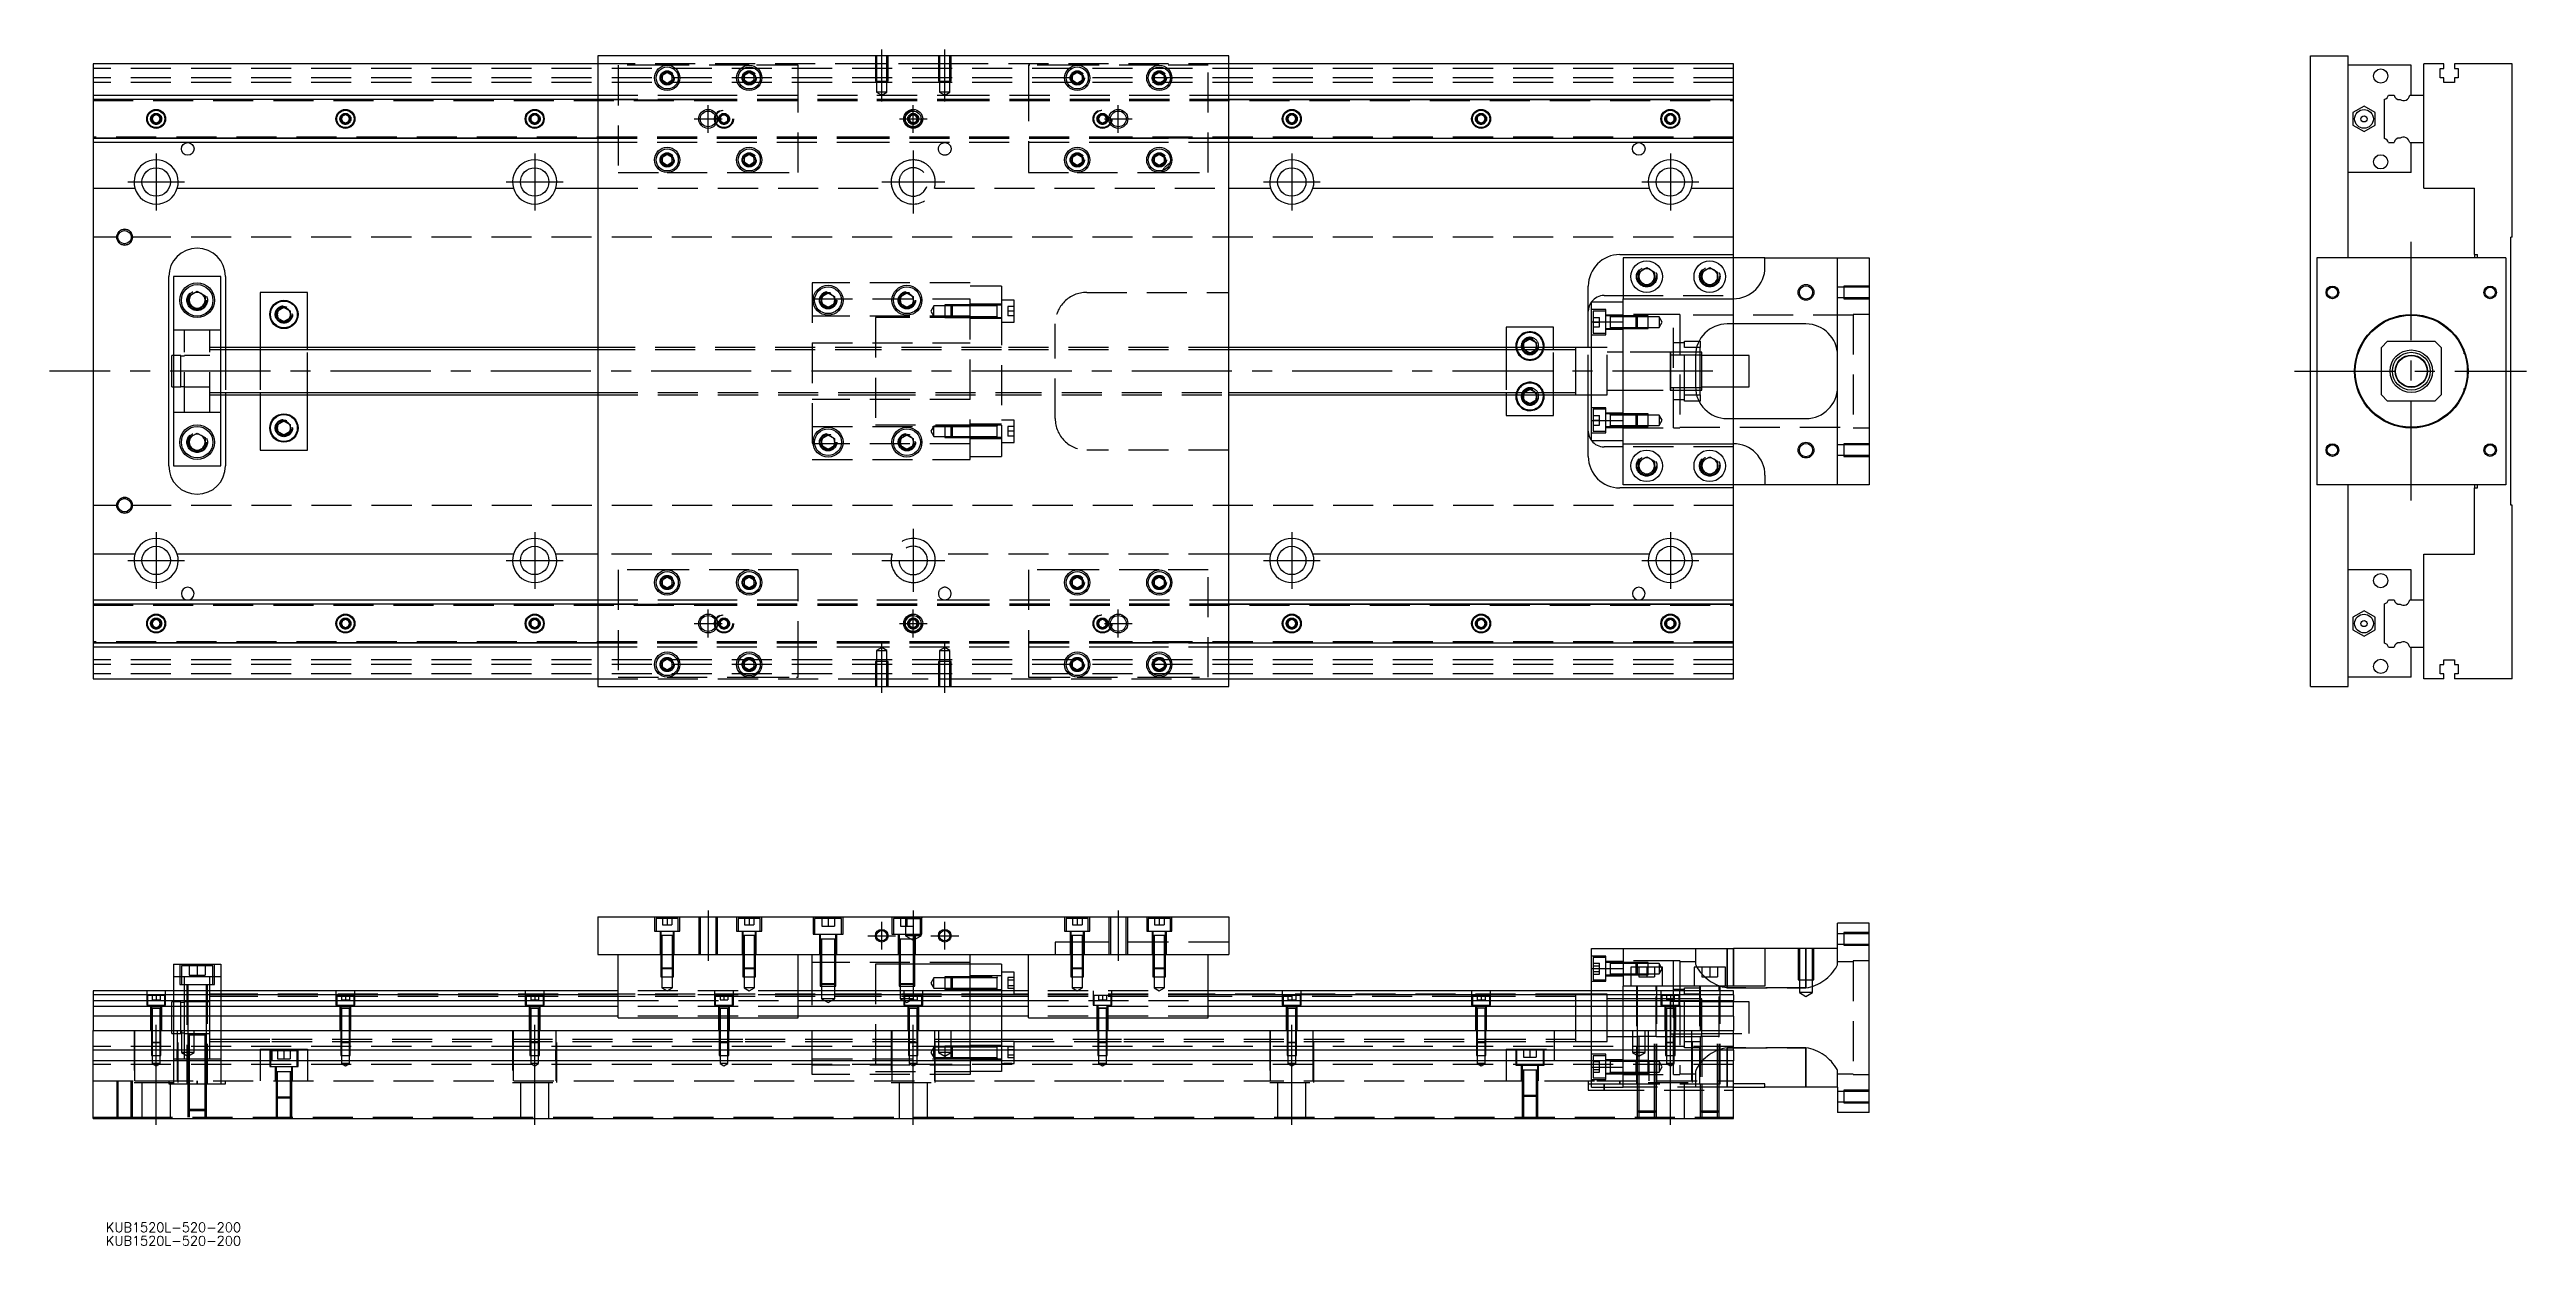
# Model space of a CAD drawing. Extents: x -14 to 771, y -277 to 102.
import ezdxf

# ---------------------------------------------------------------- set-up
doc = ezdxf.new("R2010")
doc.units = 0
doc.linetypes.add('CENTER', pattern=[50.8, 31.75, -6.35, 6.35, -6.35])
doc.linetypes.add('DASHED', pattern=[19.05, 12.7, -6.35])
doc.layers.get('0').update_dxf_attribs({"linetype": 'CONTINUOUS'})
doc.layers.add('CENTER', color=1, linetype='CENTER')
doc.styles.get("Standard").update_dxf_attribs({"font": 'txt.shx', "height": 3, "bigfont": 'bigfont.shx'})

# ---------------------------------------------------------------- blocks, each defined once
blk = doc.blocks.new('*U2')
at = {"color": 7, "linetype": 'CONTINUOUS'}
blk.add_text('KUB1520L-520-200', height=3, dxfattribs=at).set_placement((4.09, -277.2))
blk = doc.blocks.new('*U3')
at = {"color": 7, "linetype": 'CONTINUOUS'}
blk.add_text('KUB1520L-520-200', height=3, dxfattribs=at).set_placement((4.09, -272.96))

msp = doc.modelspace()

# ---------------------------------------------------------------- linework, layer by layer
at = {"color": 7, "linetype": 'CONTINUOUS'}
for p, q in [((160, 97.5), (0, 97.5)), ((0, 97.5), (0, 87.5)), ((360, 100), (160, 100)), ((160, 100), (160, -100)), ((180.5, 93.866026), (182, 94.73205)), ((182, 94.73205), (183.5, 93.866026)), ((206.5, 93.866026), (208, 94.73205)), ((208, 94.73205), (209.5, 93.866026)), ((310.5, 93.866026), (312, 94.73205)), ((312, 94.73205), (313.5, 93.866026)), ((336.5, 93.866026), (338, 94.73205)), ((338, 94.73205), (339.5, 93.866026)), ((360, -100), (360, 100)), ((520, 97.5), (360, 97.5)), ((520, 87.5), (520, 97.5)), ((702.89, 100), (714.89, 100)), ((702.89, -100), (702.89, 100)), ((714.89, 36), (714.89, 100)), ((734.89, 97), (714.89, 97)), ((734.89, 87.5), (734.89, 97)), ((738.89, 87.5), (738.89, 97.5)), ((745.19, 97.5), (738.89, 97.5)), ((744.04, 96), (745.19, 96)), ((744.04, 93), (744.04, 96)), ((745.19, 96), (745.19, 97.5)), ((748.59, 97.5), (748.59, 96)), ((766.89, 97.5), (748.59, 97.5)), ((748.59, 96), (749.74, 96)), ((749.74, 96), (749.74, 93)), ((766.89, 42.5), (766.89, 97.5)), ((0, 87.5), (160, 87.5)), ((0, 87.5), (0, 86.247728)), ((180.5, 92.133974), (180.5, 93.866026)), ((182, 91.26795), (180.5, 92.133974)), ((183.5, 92.133974), (182, 91.26795)), ((183.5, 93.866026), (183.5, 92.133974)), ((206.5, 92.133974), (206.5, 93.866026)), ((208, 91.26795), (206.5, 92.133974)), ((209.5, 92.133974), (208, 91.26795)), ((209.5, 93.866026), (209.5, 92.133974)), ((310.5, 92.133974), (310.5, 93.866026)), ((312, 91.26795), (310.5, 92.133974)), ((313.5, 92.133974), (312, 91.26795)), ((313.5, 93.866026), (313.5, 92.133974)), ((336.5, 92.133974), (336.5, 93.866026)), ((338, 91.26795), (336.5, 92.133974)), ((339.5, 92.133974), (338, 91.26795)), ((339.5, 93.866026), (339.5, 92.133974)), ((360, 87.5), (520, 87.5)), ((520, 86.247728), (520, 87.5)), ((727.642272, 87.5), (729.41668, 87.5)), ((734.367372, 87.5), (738.89, 87.5)), ((738.89, 72.5), (738.89, 87.5)), ((738.89, 72.5), (738.89, 87.5)), ((745.19, 93), (744.04, 93)), ((745.19, 91.5), (745.19, 93)), ((748.59, 91.5), (745.19, 91.5)), ((748.59, 93), (748.59, 91.5)), ((749.74, 93), (748.59, 93)), ((0, 86.247728), (0, 73.752272)), ((0, 86.247728), (160, 86.247728)), ((18.75, 80.721688), (20, 81.443376)), ((18.75, 79.278312), (18.75, 80.721688)), ((20, 78.556624), (18.75, 79.278312)), ((20, 81.443376), (21.25, 80.721688)), ((21.25, 79.278312), (20, 78.556624)), ((21.25, 80.721688), (21.25, 79.278312)), ((78.75, 80.721688), (80, 81.443376)), ((78.75, 79.278312), (78.75, 80.721688)), ((80, 78.556624), (78.75, 79.278312)), ((80, 81.443376), (81.25, 80.721688)), ((81.25, 79.278312), (80, 78.556624)), ((81.25, 80.721688), (81.25, 79.278312)), ((138.75, 80.721688), (140, 81.443376)), ((138.75, 79.278312), (138.75, 80.721688)), ((140, 78.556624), (138.75, 79.278312)), ((140, 81.443376), (141.25, 80.721688)), ((141.25, 79.278312), (140, 78.556624)), ((141.25, 80.721688), (141.25, 79.278312)), ((360, 86.247728), (520, 86.247728)), ((378.75, 80.721688), (380, 81.443376)), ((378.75, 79.278312), (378.75, 80.721688)), ((380, 78.556624), (378.75, 79.278312)), ((380, 81.443376), (381.25, 80.721688)), ((381.25, 79.278312), (380, 78.556624)), ((381.25, 80.721688), (381.25, 79.278312)), ((438.75, 80.721688), (440, 81.443376)), ((438.75, 79.278312), (438.75, 80.721688)), ((440, 78.556624), (438.75, 79.278312)), ((440, 81.443376), (441.25, 80.721688)), ((441.25, 79.278312), (440, 78.556624)), ((441.25, 80.721688), (441.25, 79.278312)), ((498.75, 80.721688), (500, 81.443376)), ((498.75, 79.278312), (498.75, 80.721688)), ((500, 78.556624), (498.75, 79.278312)), ((500, 81.443376), (501.25, 80.721688)), ((501.25, 79.278312), (500, 78.556624)), ((501.25, 80.721688), (501.25, 79.278312)), ((520, 73.752272), (520, 86.247728)), ((716.38996, 82.020726), (716.389959, 77.979274)), ((719.88996, 84.041452), (716.38996, 82.020726)), ((723.389959, 82.020726), (719.88996, 84.041452)), ((723.389959, 77.979274), (723.389959, 82.020726)), ((726.39, 73.752272), (726.39, 86.247728)), ((160, 73.752272), (0, 73.752272)), ((0, 73.752272), (0, 72.5)), ((160, 72.5), (0, 72.5)), ((0, 72.5), (0, 58)), ((520, 73.752272), (360, 73.752272)), ((520, 72.5), (360, 72.5)), ((520, 72.5), (520, 73.752272)), ((520, 58), (520, 72.5)), ((716.389959, 77.979274), (719.88996, 75.958548)), ((719.88996, 75.958548), (723.389959, 77.979274)), ((727.642272, 72.5), (729.41668, 72.5)), ((734.367372, 72.5), (738.89, 72.5)), ((734.89, 63), (734.89, 72.5)), ((738.89, 58), (738.89, 72.5)), ((180.5, 67.866026), (182, 68.73205)), ((180.5, 66.133974), (180.5, 67.866026)), ((182, 65.26795), (180.5, 66.133974)), ((182, 68.73205), (183.5, 67.866026)), ((183.5, 66.133974), (182, 65.26795)), ((183.5, 67.866026), (183.5, 66.133974)), ((206.5, 67.866026), (208, 68.73205)), ((206.5, 66.133974), (206.5, 67.866026)), ((208, 65.26795), (206.5, 66.133974)), ((208, 68.73205), (209.5, 67.866026)), ((209.5, 66.133974), (208, 65.26795)), ((209.5, 67.866026), (209.5, 66.133974)), ((310.5, 67.866026), (312, 68.73205)), ((310.5, 66.133974), (310.5, 67.866026)), ((312, 65.26795), (310.5, 66.133974)), ((312, 68.73205), (313.5, 67.866026)), ((313.5, 66.133974), (312, 65.26795)), ((313.5, 67.866026), (313.5, 66.133974)), ((336.5, 67.866026), (338, 68.73205)), ((336.5, 66.133974), (336.5, 67.866026)), ((338, 65.26795), (336.5, 66.133974)), ((338, 68.73205), (339.5, 67.866026)), ((339.5, 66.133974), (338, 65.26795)), ((339.5, 67.866026), (339.5, 66.133974)), ((734.89, 63), (714.89, 63)), ((0, 58), (13.291796, 58)), ((0, 58), (0, -58)), ((26.708204, 58), (133.291796, 58)), ((146.708204, 58), (160, 58)), ((360, 58), (373.291796, 58)), ((386.708204, 58), (493.291796, 58)), ((506.708204, 58), (520, 58)), ((520, 37), (520, 58)), ((738.89, 58), (754.89, 58)), ((754.89, 37), (754.89, 58)), ((766.89, 42.5), (766.39, 42.5)), ((766.39, -42.5), (766.39, 42.5)), ((484, 37), (520, 37)), ((485, 36), (485, 23)), ((530, 36), (485, 36)), ((490, 31.443376), (492.5, 32.886752)), ((490, 28.556624), (490, 31.443376)), ((492.5, 32.886752), (495, 31.443376)), ((495, 31.443376), (495, 28.556624)), ((510, 31.443376), (512.5, 32.886752)), ((510, 28.556624), (510, 31.443376)), ((512.5, 32.886752), (515, 31.443376)), ((515, 31.443376), (515, 28.556624)), ((520, 36), (520, 37)), ((530, 33), (530, 36)), ((530, 36), (553, 36)), ((553, -36), (553, 36)), ((553, 36), (563, 36)), ((563, 36), (563, -36)), ((704.89, 36), (704.89, -36)), ((764.89, 36), (704.89, 36)), ((754.89, 37), (755.89, 37)), ((754.89, 37), (754.89, 36)), ((755.89, 36), (755.89, 37)), ((764.89, 36), (764.89, -36)), ((24, -30), (24, 30)), ((25.5, 30), (25.5, -30)), ((40.5, 30), (25.5, 30)), ((30.5, 23.943376), (33, 25.386752)), ((30.5, 21.056624), (30.5, 23.943376)), ((33, 25.386752), (35.5, 23.943376)), ((35.5, 23.943376), (35.5, 21.056624)), ((40.5, -30), (40.5, 30)), ((42, 30), (42, 7.5)), ((68, 25), (53, 25)), ((53, 25), (53, 7.5)), ((68, 7.5), (68, 25)), ((231, 23.6547), (233, 24.809402)), ((231, 21.3453), (231, 23.6547)), ((233, 24.809402), (235, 23.6547)), ((235, 23.6547), (235, 21.3453)), ((256, 23.6547), (258, 24.809402)), ((256, 21.3453), (256, 23.6547)), ((258, 24.809402), (260, 23.6547)), ((260, 23.6547), (260, 21.3453)), ((474, 7.5), (474, 27)), ((479, 24), (485, 24)), ((492.5, 27.113248), (490, 28.556624)), ((495, 28.556624), (492.5, 27.113248)), ((512.5, 27.113248), (510, 28.556624)), ((515, 28.556624), (512.5, 27.113248)), ((33, 19.613248), (30.5, 21.056624)), ((35.5, 21.056624), (33, 19.613248)), ((58.5, 19.1547), (60.5, 20.309402)), ((58.5, 16.8453), (58.5, 19.1547)), ((60.5, 15.690598), (58.5, 16.8453)), ((60.5, 20.309402), (62.5, 19.1547)), ((62.5, 16.8453), (60.5, 15.690598)), ((62.5, 19.1547), (62.5, 16.8453)), ((233, 20.190598), (231, 21.3453)), ((235, 21.3453), (233, 20.190598)), ((258, 20.190598), (256, 21.3453)), ((260, 21.3453), (258, 20.190598)), ((286.6, 20.702558), (286.6, 21.052564)), ((286.6, 17.052554), (286.6, 17.402558)), ((475, 22), (485, 22)), ((475, 15.652476), (475, 22)), ((485, 15.652476), (485, 23)), ((485, 23), (520, 23)), ((463, 14), (448, 14)), ((448, 14), (448, 7.5)), ((453.5, 9.1547), (455.5, 10.309402)), ((453.5, 7.5), (453.5, 9.1547)), ((455.5, 10.309402), (457.5, 9.1547)), ((457.5, 9.1547), (457.5, 7.5)), ((463, 7.5), (463, 14)), ((475, 15.652476), (485, 15.652476)), ((475, -15.652476), (475, 15.652476)), ((485, -15.652476), (485, 15.652476)), ((485, -15.652476), (485, 15.652476)), ((509.069714, 9.5), (509.5, 9.5)), ((509.5, 9.5), (509.5, 7.5)), ((543, 15), (518, 15)), ((520, 5), (520, 15)), ((727.39, 9.5), (725.39, 7.5)), ((727.39, 9.5), (742.39, 9.5)), ((744.39, 7.5), (742.39, 9.5)), ((25, -5), (25, 5)), ((25.5, 5), (25, 5)), ((160, 7.5), (40.5, 7.5)), ((470, 7.5), (360, 7.5)), ((470, -7.500006), (470, 7.500006)), ((475, 7.5), (470, 7.5)), ((508, 5), (508, -5)), ((509.5, 5.125), (508.000782, 5.125)), ((509.5, 6), (508.050126, 6)), ((509.5, 7.5), (508.317542, 7.5)), ((509.5, -7.5), (509.5, 7.5)), ((510, 6), (509.5, 6)), ((510, 5.125), (509.5, 5.125)), ((510, -6), (510, 6)), ((525, 5), (510, 5)), ((525, -5), (525, 5)), ((725.39, -7.5), (725.39, 7.5)), ((744.39, 7.5), (744.39, -7.5)), ((751.49, 6.959886), (751.49, 6.285102)), ((751.49, 6.285102), (751.49, 5.499994)), ((25, -5), (25.5, -5)), ((40.5, -7.5), (160, -7.5)), ((42, -7.5), (42, -30)), ((53, -7.5), (53, -25)), ((68, -25), (68, -7.5)), ((360, -7.5), (470, -7.5)), ((448, -7.5), (448, -14)), ((453.5, -9.1547), (453.5, -7.5)), ((457.5, -7.5), (457.5, -9.1547)), ((463, -14), (463, -7.5)), ((470, -7.5), (475, -7.5)), ((474, -27), (474, -7.5)), ((508.000782, -5.125), (509.5, -5.125)), ((508.050126, -6), (509.5, -6)), ((508.317542, -7.5), (509.5, -7.5)), ((509.5, -5.125), (510, -5.125)), ((509.5, -6), (510, -6)), ((509.5, -7.5), (509.5, -9.5)), ((510, -5), (525, -5)), ((520, -15), (520, -5)), ((725.39, -7.5), (727.39, -9.5)), ((742.39, -9.5), (744.39, -7.5)), ((751.49, -5.499994), (751.49, -5.500852)), ((751.49, -5.500852), (751.49, -6.285102)), ((751.49, -6.285102), (751.49, -6.959886)), ((58.5, -16.8453), (60.5, -15.690598)), ((60.5, -15.690598), (62.5, -16.8453)), ((448, -14), (463, -14)), ((455.5, -10.309402), (453.5, -9.1547)), ((457.5, -9.1547), (455.5, -10.309402)), ((475, -15.652476), (485, -15.652476)), ((475, -22), (475, -15.652476)), ((480.9, -13.556344), (480.9, -17.556354)), ((485, -23), (485, -15.652476)), ((509.5, -9.5), (509.069714, -9.5)), ((518, -15), (543, -15)), ((742.39, -9.5), (727.39, -9.5)), ((30.5, -21.056624), (33, -19.613248)), ((30.5, -23.943376), (30.5, -21.056624)), ((33, -19.613248), (35.5, -21.056624)), ((35.5, -21.056624), (35.5, -23.943376)), ((58.5, -19.1547), (58.5, -16.8453)), ((60.5, -20.309402), (58.5, -19.1547)), ((62.5, -19.1547), (60.5, -20.309402)), ((62.5, -16.8453), (62.5, -19.1547)), ((231, -21.3453), (233, -20.190598)), ((231, -23.6547), (231, -21.3453)), ((233, -20.190598), (235, -21.3453)), ((235, -21.3453), (235, -23.6547)), ((256, -21.3453), (258, -20.190598)), ((256, -23.6547), (256, -21.3453)), ((258, -20.190598), (260, -21.3453)), ((260, -21.3453), (260, -23.6547)), ((286.6, -21.052564), (286.6, -17.052554)), ((286.6, -21.052564), (286.6, -21.051878)), ((475, -22), (485, -22)), ((485, -23), (520, -23)), ((485, -36), (485, -23)), ((25.5, -30), (40.5, -30)), ((33, -25.386752), (30.5, -23.943376)), ((35.5, -23.943376), (33, -25.386752)), ((53, -25), (68, -25)), ((233, -24.809402), (231, -23.6547)), ((235, -23.6547), (233, -24.809402)), ((258, -24.809402), (256, -23.6547)), ((260, -23.6547), (258, -24.809402)), ((485, -24), (479, -24)), ((490, -28.556624), (492.5, -27.113248)), ((490, -31.443376), (490, -28.556624)), ((492.5, -27.113248), (495, -28.556624)), ((495, -28.556624), (495, -31.443376)), ((510, -28.556624), (512.5, -27.113248)), ((510, -31.443376), (510, -28.556624)), ((512.5, -27.113248), (515, -28.556624)), ((515, -28.556624), (515, -31.443376)), ((520, -37), (484, -37)), ((530, -36), (485, -36)), ((492.5, -32.886752), (490, -31.443376)), ((495, -31.443376), (492.5, -32.886752)), ((512.5, -32.886752), (510, -31.443376)), ((515, -31.443376), (512.5, -32.886752)), ((520, -37), (520, -36)), ((520, -58), (520, -37)), ((530, -33), (530, -36)), ((553, -36), (530, -36)), ((563, -36), (553, -36)), ((764.89, -36), (704.89, -36)), ((714.89, -100), (714.89, -36)), ((754.89, -36), (754.89, -37)), ((754.89, -58), (754.89, -37)), ((754.89, -37), (755.89, -37)), ((755.89, -37), (755.89, -36)), ((766.89, -42.5), (766.39, -42.5)), ((766.89, -97.5), (766.89, -42.5)), ((0, -58), (0, -72.5)), ((13.291796, -58), (0, -58)), ((133.291796, -58), (26.708204, -58)), ((160, -58), (146.708204, -58)), ((373.291796, -58), (360, -58)), ((493.291796, -58), (386.708204, -58)), ((520, -58), (506.708204, -58)), ((520, -72.5), (520, -58)), ((738.89, -72.5), (738.89, -58)), ((738.89, -58), (754.89, -58)), ((180.5, -66.133974), (182, -65.26795)), ((180.5, -67.866026), (180.5, -66.133974)), ((182, -68.73205), (180.5, -67.866026)), ((182, -65.26795), (183.5, -66.133974)), ((183.5, -67.866026), (182, -68.73205)), ((183.5, -66.133974), (183.5, -67.866026)), ((206.5, -66.133974), (208, -65.26795)), ((206.5, -67.866026), (206.5, -66.133974)), ((208, -68.73205), (206.5, -67.866026)), ((208, -65.26795), (209.5, -66.133974)), ((209.5, -67.866026), (208, -68.73205)), ((209.5, -66.133974), (209.5, -67.866026)), ((310.5, -66.133974), (312, -65.26795)), ((310.5, -67.866026), (310.5, -66.133974)), ((312, -68.73205), (310.5, -67.866026)), ((312, -65.26795), (313.5, -66.133974)), ((313.5, -67.866026), (312, -68.73205)), ((313.5, -66.133974), (313.5, -67.866026)), ((336.5, -66.133974), (338, -65.26795)), ((336.5, -67.866026), (336.5, -66.133974)), ((338, -68.73205), (336.5, -67.866026)), ((338, -65.26795), (339.5, -66.133974)), ((339.5, -67.866026), (338, -68.73205)), ((339.5, -66.133974), (339.5, -67.866026)), ((734.89, -63), (714.89, -63)), ((734.89, -72.5), (734.89, -63)), ((0, -72.5), (160, -72.5)), ((0, -72.5), (0, -73.752272)), ((0, -73.752272), (160, -73.752272)), ((0, -73.752272), (0, -86.247728)), ((360, -72.5), (520, -72.5)), ((360, -73.752272), (520, -73.752272)), ((520, -73.752272), (520, -72.5)), ((520, -86.247728), (520, -73.752272)), ((716.38996, -77.979274), (716.389959, -82.020726)), ((719.88996, -75.958548), (716.38996, -77.979274)), ((723.389959, -77.979274), (719.88996, -75.958548)), ((723.389959, -82.020726), (723.389959, -77.979274)), ((726.39, -86.247728), (726.39, -73.752272)), ((727.642272, -72.5), (729.41668, -72.5)), ((734.367372, -72.5), (738.89, -72.5)), ((738.89, -87.5), (738.89, -72.5)), ((738.89, -87.5), (738.89, -72.5)), ((0, -86.247728), (0, -87.5)), ((160, -86.247728), (0, -86.247728)), ((18.75, -79.278312), (20, -78.556624)), ((18.75, -80.721688), (18.75, -79.278312)), ((20, -81.443376), (18.75, -80.721688)), ((20, -78.556624), (21.25, -79.278312)), ((21.25, -80.721688), (20, -81.443376)), ((21.25, -79.278312), (21.25, -80.721688)), ((78.75, -79.278312), (80, -78.556624)), ((78.75, -80.721688), (78.75, -79.278312)), ((80, -81.443376), (78.75, -80.721688)), ((80, -78.556624), (81.25, -79.278312)), ((81.25, -80.721688), (80, -81.443376)), ((81.25, -79.278312), (81.25, -80.721688)), ((138.75, -79.278312), (140, -78.556624)), ((138.75, -80.721688), (138.75, -79.278312)), ((140, -81.443376), (138.75, -80.721688)), ((140, -78.556624), (141.25, -79.278312)), ((141.25, -80.721688), (140, -81.443376)), ((141.25, -79.278312), (141.25, -80.721688)), ((520, -86.247728), (360, -86.247728)), ((378.75, -79.278312), (380, -78.556624)), ((378.75, -80.721688), (378.75, -79.278312)), ((380, -81.443376), (378.75, -80.721688)), ((380, -78.556624), (381.25, -79.278312)), ((381.25, -80.721688), (380, -81.443376)), ((381.25, -79.278312), (381.25, -80.721688)), ((438.75, -79.278312), (440, -78.556624)), ((438.75, -80.721688), (438.75, -79.278312)), ((440, -81.443376), (438.75, -80.721688)), ((440, -78.556624), (441.25, -79.278312)), ((441.25, -80.721688), (440, -81.443376)), ((441.25, -79.278312), (441.25, -80.721688)), ((498.75, -79.278312), (500, -78.556624)), ((498.75, -80.721688), (498.75, -79.278312)), ((500, -81.443376), (498.75, -80.721688)), ((500, -78.556624), (501.25, -79.278312)), ((501.25, -80.721688), (500, -81.443376)), ((501.25, -79.278312), (501.25, -80.721688)), ((520, -87.5), (520, -86.247728)), ((716.389959, -82.020726), (719.88996, -84.041452)), ((719.88996, -84.041452), (723.389959, -82.020726)), ((160, -87.5), (0, -87.5)), ((0, -87.5), (0, -97.5)), ((180.5, -92.133974), (182, -91.26795)), ((180.5, -93.866026), (180.5, -92.133974)), ((182, -94.73205), (180.5, -93.866026)), ((182, -91.26795), (183.5, -92.133974)), ((183.5, -93.866026), (182, -94.73205)), ((183.5, -92.133974), (183.5, -93.866026)), ((206.5, -92.133974), (208, -91.26795)), ((206.5, -93.866026), (206.5, -92.133974)), ((208, -94.73205), (206.5, -93.866026)), ((208, -91.26795), (209.5, -92.133974)), ((209.5, -93.866026), (208, -94.73205)), ((209.5, -92.133974), (209.5, -93.866026)), ((310.5, -92.133974), (312, -91.26795)), ((310.5, -93.866026), (310.5, -92.133974)), ((312, -94.73205), (310.5, -93.866026)), ((312, -91.26795), (313.5, -92.133974)), ((313.5, -93.866026), (312, -94.73205)), ((313.5, -92.133974), (313.5, -93.866026)), ((336.5, -92.133974), (338, -91.26795)), ((336.5, -93.866026), (336.5, -92.133974)), ((338, -94.73205), (336.5, -93.866026)), ((338, -91.26795), (339.5, -92.133974)), ((339.5, -93.866026), (338, -94.73205)), ((339.5, -92.133974), (339.5, -93.866026)), ((520, -87.5), (360, -87.5)), ((520, -97.5), (520, -87.5)), ((727.642272, -87.5), (729.41668, -87.5)), ((734.367372, -87.5), (738.89, -87.5)), ((734.89, -97), (734.89, -87.5)), ((738.89, -97.5), (738.89, -87.5)), ((744.04, -93), (745.19, -93)), ((744.04, -96), (744.04, -93)), ((745.19, -91.5), (748.59, -91.5)), ((745.19, -93), (745.19, -91.5)), ((748.59, -91.5), (748.59, -93)), ((748.59, -93), (749.74, -93)), ((749.74, -93), (749.74, -96)), ((0, -97.5), (160, -97.5)), ((160, -100), (360, -100)), ((360, -97.5), (520, -97.5)), ((702.89, -100), (714.89, -100)), ((734.89, -97), (714.89, -97)), ((745.19, -97.5), (738.89, -97.5)), ((745.19, -96), (744.04, -96)), ((745.19, -97.5), (745.19, -96)), ((748.59, -96), (748.59, -97.5)), ((749.74, -96), (748.59, -96)), ((766.89, -97.5), (748.59, -97.5)), ((160, -172.99), (160, -184.99)), ((160, -172.99), (360, -172.99)), ((231, -180.09), (230.499994, -180.09)), ((231.35, -180.09), (231, -180.09)), ((235, -180.09), (234.65, -180.09)), ((235.500006, -180.09), (235, -180.09)), ((360, -172.99), (360, -184.99)), ((553, -182.99), (553, -174.99)), ((563, -174.99), (553, -174.99)), ((563, -234.99), (563, -174.99)), ((25.5, -187.99), (25.5, -196.49)), ((25.5, -187.99), (40.5, -187.99)), ((40.5, -187.99), (40.5, -196.49)), ((160, -184.99), (360, -184.99)), ((166.5, -204.99), (166.5, -184.99)), ((223.5, -204.99), (223.5, -184.99)), ((228, -196.49), (228, -184.99)), ((278, -196.49), (278, -184.99)), ((285, -187.99), (278, -187.99)), ((285.35, -187.99), (285, -187.99)), ((288, -187.99), (285.35, -187.99)), ((288, -187.99), (288, -196.49)), ((296.5, -204.99), (296.5, -184.99)), ((353.5, -204.99), (353.5, -184.99)), ((475, -182.99), (485, -182.99)), ((475, -189.337524), (475, -182.99)), ((480.9, -187.433646), (480.9, -188.01866)), ((485, -187.78365), (480.9, -187.78365)), ((480.9, -188.01866), (480.9, -189.293604)), ((485, -182.99), (485, -194.99)), ((485, -182.99), (520, -182.99)), ((489.5, -187.78365), (485, -187.78365)), ((520, -194.99), (520, -182.99)), ((530, -182.99), (520, -182.99)), ((530, -182.99), (530, -194.99)), ((553, -182.99), (530, -182.99)), ((292, -190.49), (288, -190.49)), ((292, -196.49), (292, -190.49)), ((475, -196.49), (475, -189.337524)), ((475, -189.337524), (485, -189.337524)), ((480.9, -189.293604), (480.9, -189.573698)), ((480.9, -189.573698), (480.9, -190.848714)), ((480.9, -190.848714), (480.9, -191.433656)), ((480.9, -191.08365), (485, -191.08365)), ((485, -191.08365), (487.5, -191.08365)), ((485, -196.49), (485, -194.99)), ((530, -194.99), (485, -194.99)), ((497.5, -188.99), (487.5, -188.99)), ((487.5, -188.99), (487.5, -194.99)), ((487.5, -191.08365), (489.5, -191.08365)), ((497.5, -194.99), (497.5, -188.99)), ((517.5, -188.99), (507.5, -188.99)), ((507.5, -188.99), (507.5, -194.99)), ((517.5, -194.99), (517.5, -188.99)), ((0, -196.49), (0, -197.742272)), ((166.5, -196.49), (0, -196.49)), ((166.5, -197.742272), (0, -197.742272)), ((0, -197.742272), (0, -199.51668)), ((0, -199.51668), (166.5, -199.51668)), ((0, -199.51668), (0, -201.413076)), ((0, -201.413076), (0, -204.467372)), ((166.5, -201.413076), (0, -201.413076)), ((21.500006, -201.99), (18.499994, -201.99)), ((19.998804, -201.99), (18.499994, -201.99)), ((21.500006, -201.99), (19.998804, -201.99)), ((81.500006, -201.99), (78.499994, -201.99)), ((79.998804, -201.99), (78.499994, -201.99)), ((81.500006, -201.99), (79.998804, -201.99)), ((141.500006, -201.99), (138.499994, -201.99)), ((139.998804, -201.99), (138.499994, -201.99)), ((141.500006, -201.99), (139.998804, -201.99)), ((201.500006, -201.99), (198.499994, -201.99)), ((199.998804, -201.99), (198.499994, -201.99)), ((201.500006, -201.99), (199.998804, -201.99)), ((296.5, -196.49), (223.5, -196.49)), ((296.5, -197.742272), (223.5, -197.742272)), ((223.5, -199.51668), (296.5, -199.51668)), ((296.5, -201.413076), (223.5, -201.413076)), ((261.500006, -201.99), (258.499994, -201.99)), ((259.998804, -201.99), (258.499994, -201.99)), ((261.500006, -201.99), (259.998804, -201.99)), ((321.500006, -201.99), (318.499994, -201.99)), ((319.998804, -201.99), (318.499994, -201.99)), ((321.500006, -201.99), (319.998804, -201.99)), ((520, -196.49), (353.5, -196.49)), ((520, -197.742272), (353.5, -197.742272)), ((353.5, -199.51668), (520, -199.51668)), ((520, -201.413076), (353.5, -201.413076)), ((381.500006, -201.99), (378.499994, -201.99)), ((379.998804, -201.99), (378.499994, -201.99)), ((381.500006, -201.99), (379.998804, -201.99)), ((439.998804, -201.99), (438.499994, -201.99)), ((441.500006, -201.99), (439.998804, -201.99)), ((500, -204.99), (500, -198.989994)), ((520, -197.742272), (520, -196.49)), ((520, -197.742272), (520, -199.51668)), ((520, -201.413076), (520, -199.51668)), ((520, -204.467372), (520, -201.413076)), ((166.5, -204.467372), (0, -204.467372)), ((0, -204.467372), (0, -208.99)), ((0, -208.99), (520, -208.99)), ((0, -215.29), (0, -208.99)), ((166.5, -204.99), (223.5, -204.99)), ((296.5, -204.467372), (223.5, -204.467372)), ((291.25, -211.74), (291.5, -211.74)), ((296.5, -204.99), (353.5, -204.99)), ((520, -204.467372), (353.5, -204.467372)), ((515.500006, -210.99), (509.499994, -210.99)), ((520, -204.467372), (520, -208.99)), ((520, -215.29), (520, -208.99)), ((520, -215.29), (0, -215.29)), ((0, -218.69), (0, -215.29)), ((520, -218.69), (0, -218.69)), ((0, -236.99), (0, -218.69)), ((286.6, -215.29), (286.6, -213.989994)), ((286.6, -215.99), (286.6, -213.989994)), ((286.6, -215.849954), (286.6, -215.29)), ((286.6, -216.130046), (286.6, -215.849954)), ((286.6, -217.990006), (286.6, -217.98932)), ((480.9, -218.546344), (480.9, -218.69)), ((480.9, -218.69), (480.9, -219.13136)), ((489.5, -218.89635), (485, -218.89635)), ((520, -215.29), (520, -218.69)), ((520, -236.99), (520, -218.69)), ((63.000006, -222.09), (57.999994, -222.09)), ((458.000006, -221.59), (452.999994, -221.59)), ((480.9, -220.406302), (480.9, -220.686396)), ((480.9, -221.961412), (480.9, -222.546354)), ((530, -225.99), (520, -225.99)), ((520, -226.99), (530, -226.99)), ((530, -226.99), (530, -225.99)), ((553, -226.99), (530, -226.99)), ((553, -226.99), (553, -234.99)), ((563, -234.99), (553, -234.99)), ((0, -236.99), (520, -236.99))]:
    msp.add_line(p, q, dxfattribs=at)
at = {"color": 3, "linetype": 'DASHED'}
for p, q in [((520, 96), (0, 96)), ((248.000006, 97.5), (160, 97.5)), ((166.5, 97), (166.5, 63)), ((182, 97), (166.5, 97)), ((208, 97), (182, 97)), ((223.000006, 97), (208, 97)), ((223.5, 97), (223.000006, 97)), ((223.5, 92), (223.5, 97)), ((248.000006, 100), (248.000006, 92)), ((251.999994, 97.5), (248.000006, 97.5)), ((248.35, 100), (248.35, 92)), ((251.65, 92), (251.65, 100)), ((251.999994, 92), (251.999994, 100)), ((268.000006, 97.5), (251.999994, 97.5)), ((268.000006, 100), (268.000006, 92)), ((271.999994, 97.5), (268.000006, 97.5)), ((268.35, 100), (268.35, 92)), ((271.65, 92), (271.65, 100)), ((271.999994, 92), (271.999994, 100)), ((360, 97.5), (271.999994, 97.5)), ((296.5, 97), (296.5, 92)), ((296.999994, 97), (296.5, 97)), ((312, 97), (296.999994, 97)), ((338, 97), (312, 97)), ((353.5, 97), (338, 97)), ((353.5, 63), (353.5, 97)), ((520, 93), (0, 93)), ((520, 91.5), (0, 91.5)), ((160, 87.5), (191.5, 87.5)), ((183.973226, 93.326156), (184, 93)), ((191.5, 87.5), (248.5, 87.5)), ((209.973226, 93.326156), (210, 93)), ((223.5, 63), (223.5, 92)), ((248.000006, 92), (251.999994, 92)), ((248.35, 92), (248.35, 88.5)), ((251.65, 88.5), (248.35, 88.5)), ((248.35, 88.5), (250, 87.547372)), ((248.5, 87.5), (271.5, 87.5)), ((250, 87.547372), (251.65, 88.5)), ((251.65, 88.5), (251.65, 92)), ((268.000006, 92), (271.999994, 92)), ((268.35, 92), (268.35, 88.5)), ((271.65, 88.5), (268.35, 88.5)), ((268.35, 88.5), (270, 87.547372)), ((270, 87.547372), (271.65, 88.5)), ((271.5, 87.5), (328.5, 87.5)), ((271.65, 88.5), (271.65, 92)), ((296.5, 92), (296.5, 63)), ((310, 93), (310.023172, 93.30356)), ((328.5, 87.5), (360, 87.5)), ((336, 93), (336.030168, 93.346066)), ((0, 86.1147), (160, 86.1147)), ((0, 86.1), (191.5, 86.1)), ((0, 85.8), (191.5, 85.8)), ((21.477374, 80.25955), (21.5, 80)), ((78.5, 80), (78.516134, 80.21941)), ((138.5, 80), (138.516134, 80.21941)), ((160, 86.247728), (191.5, 86.247728)), ((160, 86.1147), (191.5, 86.1147)), ((191.5, 86.247728), (248.5, 86.247728)), ((191.5, 86.1147), (248.5, 86.1147)), ((191.5, 86.1), (248.5, 86.1)), ((191.5, 86.1), (248.5, 86.1)), ((191.5, 85.8), (248.5, 85.8)), ((191.5, 85.8), (248.5, 85.8)), ((198.75, 80.721688), (200, 81.443376)), ((198.75, 79.278312), (198.75, 80.721688)), ((200, 78.556624), (198.75, 79.278312)), ((200, 81.443376), (201.25, 80.721688)), ((201.25, 79.278312), (200, 78.556624)), ((201.25, 80.721688), (201.25, 79.278312)), ((201.477374, 80.25955), (201.5, 80)), ((248.5, 86.247728), (271.5, 86.247728)), ((248.5, 86.1147), (271.5, 86.1147)), ((248.5, 86.1), (271.5, 86.1)), ((248.5, 85.8), (271.5, 85.8)), ((258.75, 80.721688), (260, 81.443376)), ((258.75, 79.278312), (258.75, 80.721688)), ((260, 78.556624), (258.75, 79.278312)), ((260, 81.443376), (261.25, 80.721688)), ((261.25, 79.278312), (260, 78.556624)), ((261.25, 80.721688), (261.25, 79.278312)), ((261.477374, 80.25955), (261.5, 80)), ((271.5, 86.247728), (328.5, 86.247728)), ((271.5, 86.1147), (328.5, 86.1147)), ((271.5, 86.1), (328.5, 86.1)), ((271.5, 86.1), (328.5, 86.1)), ((271.5, 85.8), (328.5, 85.8)), ((271.5, 85.8), (328.5, 85.8)), ((318.75, 80.721688), (320, 81.443376)), ((318.75, 79.278312), (318.75, 80.721688)), ((320, 78.556624), (318.75, 79.278312)), ((320, 81.443376), (321.25, 80.721688)), ((321.25, 79.278312), (320, 78.556624)), ((321.25, 80.721688), (321.25, 79.278312)), ((321.477374, 80.25955), (321.5, 80)), ((328.5, 86.247728), (360, 86.247728)), ((328.5, 86.1147), (360, 86.1147)), ((328.5, 86.1), (520, 86.1)), ((328.5, 85.8), (520, 85.8)), ((360, 86.1147), (520, 86.1147)), ((378.5, 80), (378.516134, 80.21941)), ((438.5, 80), (438.516134, 80.21941)), ((501.477374, 80.25955), (501.5, 80)), ((191.5, 74.2), (0, 74.2)), ((191.5, 73.9), (0, 73.9)), ((160, 73.8853), (0, 73.8853)), ((191.5, 73.8853), (160, 73.8853)), ((191.5, 73.752272), (160, 73.752272)), ((191.5, 72.5), (160, 72.5)), ((248.5, 74.2), (191.5, 74.2)), ((248.5, 73.9), (191.5, 73.9)), ((248.5, 73.8853), (191.5, 73.8853)), ((248.5, 73.752272), (191.5, 73.752272)), ((248.5, 72.5), (191.5, 72.5)), ((271.5, 74.2), (248.5, 74.2)), ((271.5, 73.9), (248.5, 73.9)), ((271.5, 73.8853), (248.5, 73.8853)), ((271.5, 73.752272), (248.5, 73.752272)), ((271.5, 72.5), (248.5, 72.5)), ((328.5, 74.2), (271.5, 74.2)), ((328.5, 73.9), (271.5, 73.9)), ((328.5, 73.8853), (271.5, 73.8853)), ((328.5, 73.752272), (271.5, 73.752272)), ((328.5, 72.5), (271.5, 72.5)), ((520, 74.2), (328.5, 74.2)), ((520, 73.9), (328.5, 73.9)), ((360, 73.8853), (328.5, 73.8853)), ((360, 73.752272), (328.5, 73.752272)), ((360, 72.5), (328.5, 72.5)), ((520, 73.8853), (360, 73.8853)), ((166.5, 63), (182, 63)), ((182, 63), (208, 63)), ((183.973226, 67.326156), (184, 67)), ((208, 63), (223.5, 63)), ((209.973226, 67.326156), (210, 67)), ((296.5, 63), (312, 63)), ((312, 63), (338, 63)), ((313.973226, 67.326156), (314, 67)), ((338, 63), (353.5, 63)), ((339.973226, 67.326156), (340, 67)), ((160, 58), (253.291796, 58)), ((266.708204, 58), (360, 58)), ((7.9, 42.5), (0, 42.5)), ((520, 42.5), (12.1, 42.5)), ((520, 24), (520, 36)), ((228, 28), (228, -28)), ((278, 28), (228, 28)), ((278, -28), (278, 28)), ((288, 27), (278, 27)), ((288, 27), (288, 20.976176)), ((315, 25), (360, 25)), ((485, 24), (520, 24)), ((495.477798, 30.364306), (495.5, 30)), ((509.5, 30), (509.520026, 30.346056)), ((520, 23), (520, 24)), ((555, 26.65), (553, 26.65)), ((555, 26.999994), (555, 23.000006)), ((563, 26.999994), (555, 26.999994)), ((563, 26.65), (555, 26.65)), ((30, 22.5), (30.020026, 22.846056)), ((62.983582, 18.286038), (63, 18)), ((228, 23), (278, 23)), ((278, 17.5), (228, 17.5)), ((235.483582, 22.786038), (235.5, 22.5)), ((248, 17), (248, -17)), ((278, 17), (248, 17)), ((255.5, 22.5), (255.52689, 22.865682)), ((266.5, 20.702558), (265.547372, 19.052558)), ((265.547372, 19.052558), (266.5, 17.402558)), ((266.5, 17.402558), (266.5, 20.702558)), ((270, 20.702558), (266.5, 20.702558)), ((266.5, 17.402558), (270, 17.402558)), ((270, 21.052554), (270, 17.052564)), ((272.35, 21.052554), (270, 21.052554)), ((272, 20.702558), (270, 20.702558)), ((270, 17.402558), (272, 17.402558)), ((270, 17.052564), (272.35, 17.052564)), ((272.35, 21.052558), (272, 20.702558)), ((272, 17.402558), (272, 20.702558)), ((278, 20.702558), (272, 20.702558)), ((278, 20.702558), (272, 20.702558)), ((272, 17.402558), (278, 17.402558)), ((272, 17.402558), (272.35, 17.052558)), ((272, 17.402558), (278, 17.402558)), ((272.35, 21.052558), (272.35, 17.052558)), ((278, 21.052556), (272.35, 21.052558)), ((278, 21.052554), (272.35, 21.052554)), ((272.35, 17.052564), (278, 17.052564)), ((272.35, 17.052558), (278, 17.052562)), ((288, 21.302558), (278, 21.302558)), ((286.605, 21.052558), (278, 21.052556)), ((288, 20.976176), (278, 20.976176)), ((286.6, 20.702558), (278, 20.702558)), ((278, 17.402558), (286.6, 17.402558)), ((278, 17.052562), (286.605, 17.052558)), ((278, 16.802558), (288, 16.802558)), ((288, 21.052558), (286.595, 21.052558)), ((286.595, 17.052558), (288, 17.052558)), ((286.6, 17.052554), (286.6, 21.052564)), ((286.6, 20.836098), (286.6, 21.052558)), ((286.6, 21.052558), (286.6, 20.835892)), ((286.6, 17.26902), (286.6, 20.836098)), ((286.6, 17.402558), (286.6, 20.702558)), ((286.6, 17.269268), (286.6, 17.052558)), ((286.6, 17.052558), (286.6, 17.26902)), ((292, 22.552558), (288, 22.552558)), ((288, 20.976176), (288, -20.976176)), ((290, 20.552558), (290, 19.052558)), ((292, 20.552558), (290, 20.552558)), ((290, 19.052558), (290, 17.552558)), ((292, 19.052558), (290, 19.052558)), ((292, 17.552558), (290, 17.552558)), ((292, 15.552558), (292, 22.552558)), ((479.5, 19.55635), (475, 19.55635)), ((475.5, 19.05635), (475.5, 12.05635)), ((479.5, 19.05635), (475.5, 19.05635)), ((475.5, 17.05635), (477.5, 17.05635)), ((477.5, 15.55635), (477.5, 17.05635)), ((479.5, 11.55635), (479.5, 19.55635)), ((485, 17.80635), (479.5, 17.80635)), ((480.9, 17.55635), (479.5, 17.55635)), ((480.9, 17.55635), (480.895, 17.55635)), ((480.9, 17.556354), (480.9, 13.556344)), ((480.9, 17.55635), (480.9, 17.339888)), ((480.905, 17.55635), (480.9, 17.55635)), ((485, 17.55635), (480.9, 17.55635)), ((480.9, 17.339888), (480.9, 13.77281)), ((485, 17.20635), (480.9, 17.20635)), ((485, 15.652476), (485, 22)), ((501, 18), (485, 18)), ((489.15, 17.55635), (485, 17.55635)), ((489.150006, 17.556344), (485, 17.556344)), ((489.5, 17.20635), (485, 17.20635)), ((489.15, 13.55635), (489.15, 17.55635)), ((489.5, 17.20635), (489.15, 17.55635)), ((493, 17.556344), (489.150006, 17.556344)), ((489.5, 17.20635), (489.5, 13.90635)), ((493, 17.20635), (489.5, 17.20635)), ((493, 13.556354), (493, 17.556344)), ((496.5, 17.20635), (493, 17.20635)), ((496.5, 17.20635), (496.5, 13.90635)), ((497.452628, 15.55635), (496.5, 17.20635)), ((501, -18), (501, 18)), ((503, 18), (501, 18)), ((503, 18), (503, -18)), ((558, 17.75), (503, 17.75)), ((520, 15), (520, 23)), ((553, 23.35), (555, 23.35)), ((555, 23.35), (563, 23.35)), ((555, 23.000006), (563, 23.000006)), ((558, 18), (558, -18)), ((563, 18), (558, 18)), ((29, 13), (25.5, 13)), ((29, -13), (29, 13)), ((37, 13), (29, 13)), ((37, -13), (37, 13)), ((40.5, 13), (37, 13)), ((228, 9), (278, 9)), ((288, 15.552558), (292, 15.552558)), ((305, -15), (305, 15)), ((457.983582, 8.286038), (458, 8)), ((475, 11.55635), (479.5, 11.55635)), ((475.5, 15.55635), (477.5, 15.55635)), ((475.5, 14.05635), (477.5, 14.05635)), ((475.5, 12.05635), (479.5, 12.05635)), ((477.5, 14.05635), (477.5, 15.55635)), ((479.5, 13.55635), (480.9, 13.55635)), ((479.5, 13.30635), (485, 13.30635)), ((480.895, 13.55635), (480.9, 13.55635)), ((480.9, 13.90635), (485, 13.90635)), ((480.9, 13.77281), (480.9, 13.55635)), ((480.9, 13.55635), (480.905, 13.55635)), ((480.9, 13.55635), (485, 13.55635)), ((485, 13.90635), (489.5, 13.90635)), ((485, 13.556354), (489.15, 13.556354)), ((485, 13.55635), (489.15, 13.55635)), ((489.15, 13.55635), (489.5, 13.90635)), ((489.15, 13.556354), (493, 13.556354)), ((489.5, 13.90635), (493, 13.90635)), ((493, 13.90635), (496.5, 13.90635)), ((496.5, 13.90635), (497.452628, 15.55635)), ((504.5, 9), (501, 9)), ((504.5, 9.5), (509.069714, 9.5)), ((504.5, 7.5), (504.5, 9.5)), ((27.85, 5), (25.5, 5)), ((27.85, -5), (27.85, 5)), ((29, 4.8), (27.85, 4.8)), ((37, 5), (29, 5)), ((40.5, 7.5), (37, 7.5)), ((40.5, 6.75), (37, 6.75)), ((42, 7.5), (42, 6.75)), ((42, 6.75), (42, -6.75)), ((53, 7.5), (53, 6.75)), ((53, 6.75), (53, -6.75)), ((68, 6.75), (68, 7.5)), ((68, -6.75), (68, 6.75)), ((248, 7.5), (160, 7.5)), ((248, 6.75), (160, 6.75)), ((288, 7.5), (248, 7.5)), ((288, 6.75), (248, 6.75)), ((360, 7.5), (288, 7.5)), ((360, 6.75), (288, 6.75)), ((448, 7.5), (448, 6.75)), ((448, 6.75), (448, -6.75)), ((453.5, 6.8453), (453.5, 7.5)), ((453.665064, 6.75), (453.5, 6.8453)), ((455.5, 5.690598), (453.665064, 6.75)), ((457.334936, 6.75), (455.5, 5.690598)), ((457.5, 6.8453), (457.334936, 6.75)), ((457.5, 7.5), (457.5, 6.8453)), ((463, 6.75), (463, 7.5)), ((463, -6.75), (463, 6.75)), ((470, 7.5), (469.995, 7.5)), ((470.005, 7.5), (470, 7.5)), ((474, -7.5), (474, 7.5)), ((480, 7.5), (475, 7.5)), ((480, -7.5), (480, 7.5)), ((485, 6), (480, 6)), ((500, 6), (485, 6)), ((500, 6), (499.995, 6)), ((500, -6.000006), (500, 6.000006)), ((500, 6), (500, -6)), ((500.005, 6), (500, 6)), ((501, 6), (500, 6)), ((501, 5.125), (500, 5.125)), ((504.5, 6), (501, 6)), ((504.5, 5.125), (501, 5.125)), ((504.5, -7.5), (504.5, 7.5)), ((508.317542, 7.5), (504.5, 7.5)), ((508.050126, 6), (504.5, 6)), ((508.000782, 5.125), (504.5, 5.125)), ((520, -5), (520, 5)), ((25.5, -5), (27.85, -5)), ((27.85, -4.8), (29, -4.8)), ((29, -5), (37, -5)), ((37, -6.75), (40.5, -6.75)), ((37, -7.5), (40.5, -7.5)), ((42, -6.75), (42, -7.5)), ((53, -6.75), (53, -7.5)), ((68, -7.5), (68, -6.75)), ((160, -6.75), (248, -6.75)), ((160, -7.5), (248, -7.5)), ((248, -6.75), (288, -6.75)), ((248, -7.5), (288, -7.5)), ((288, -6.75), (360, -6.75)), ((288, -7.5), (360, -7.5)), ((448, -6.75), (448, -7.5)), ((453.5, -6.8453), (453.665064, -6.75)), ((453.5, -7.5), (453.5, -6.8453)), ((453.665064, -6.75), (455.5, -5.690598)), ((455.5, -5.690598), (457.334936, -6.75)), ((457.334936, -6.75), (457.5, -6.8453)), ((457.5, -6.8453), (457.5, -7.5)), ((457.983582, -7.713962), (458, -8)), ((463, -7.5), (463, -6.75)), ((469.995, -7.5), (470, -7.5)), ((470, -7.5), (470.005, -7.5)), ((475, -7.5), (480, -7.5)), ((480, -6), (485, -6)), ((485, -6), (500, -6)), ((499.995, -6), (500, -6)), ((500, -5.125), (501, -5.125)), ((500, -6), (500.005, -6)), ((500, -6), (501, -6)), ((501, -5.125), (504.5, -5.125)), ((501, -6), (504.5, -6)), ((504.5, -5.125), (508.000782, -5.125)), ((504.5, -6), (508.050126, -6)), ((504.5, -7.5), (508.317542, -7.5)), ((504.5, -9.5), (504.5, -7.5)), ((25.5, -13), (29, -13)), ((29, -13), (37, -13)), ((37, -13), (40.5, -13)), ((278, -9), (228, -9)), ((292, -15.552558), (288, -15.552558)), ((292, -22.552558), (292, -15.552558)), ((479.5, -11.55635), (475, -11.55635)), ((475.5, -12.05635), (475.5, -19.05635)), ((479.5, -12.05635), (475.5, -12.05635)), ((475.5, -14.05635), (477.5, -14.05635)), ((475.5, -15.55635), (477.5, -15.55635)), ((477.5, -15.55635), (477.5, -14.05635)), ((477.5, -17.05635), (477.5, -15.55635)), ((479.5, -19.55635), (479.5, -11.55635)), ((485, -13.30635), (479.5, -13.30635)), ((480.9, -13.55635), (479.5, -13.55635)), ((480.9, -13.55635), (480.895, -13.55635)), ((480.9, -13.556344), (480.9, -17.556354)), ((480.9, -13.55635), (480.9, -13.77281)), ((480.9, -13.773058), (480.9, -13.55635)), ((485, -13.55635), (480.9, -13.55635)), ((480.905, -13.55635), (480.9, -13.55635)), ((480.9, -13.77281), (480.9, -17.339888)), ((485, -13.90635), (480.9, -13.90635)), ((489.15, -13.55635), (485, -13.55635)), ((489.15, -13.556352), (485, -13.556354)), ((489.5, -13.90635), (485, -13.90635)), ((485, -22), (485, -15.652476)), ((489.15, -17.55635), (489.15, -13.55635)), ((489.5, -13.90635), (489.15, -13.55635)), ((493, -13.556354), (489.15, -13.556352)), ((489.5, -13.90635), (489.5, -17.20635)), ((493, -13.90635), (489.5, -13.90635)), ((493, -17.556344), (493, -13.556354)), ((496.5, -13.90635), (493, -13.90635)), ((496.5, -13.90635), (496.5, -17.20635)), ((497.452628, -15.55635), (496.5, -13.90635)), ((496.5, -17.20635), (497.452628, -15.55635)), ((501, -9), (504.5, -9)), ((509.069714, -9.5), (504.5, -9.5)), ((520, -23), (520, -15)), ((30, -22.5), (30.020026, -22.153944)), ((62.983582, -17.713962), (63, -18)), ((228, -17.5), (278, -17.5)), ((278, -23), (228, -23)), ((230.5, -22.5), (230.534018, -22.088984)), ((248, -17), (278, -17)), ((260.483582, -22.213962), (260.5, -22.5)), ((266.5, -17.402558), (265.547372, -19.052558)), ((265.547372, -19.052558), (266.5, -20.702558)), ((266.5, -20.702558), (266.5, -17.402558)), ((270, -17.402558), (266.5, -17.402558)), ((266.5, -20.702558), (270, -20.702558)), ((270, -17.052564), (270, -21.052554)), ((272.35, -17.052564), (270, -17.052564)), ((272, -17.402558), (270, -17.402558)), ((270, -20.702558), (272, -20.702558)), ((270, -21.052554), (272.35, -21.052554)), ((272.35, -17.052558), (272, -17.402558)), ((272, -20.702558), (272, -17.402558)), ((278, -17.402558), (272, -17.402558)), ((278, -17.402558), (272, -17.402558)), ((272, -20.702558), (278, -20.702558)), ((272, -20.702558), (272.35, -21.052558)), ((272, -20.702558), (278, -20.702558)), ((272.35, -17.052558), (272.35, -21.052558)), ((278, -17.052562), (272.35, -17.052558)), ((278, -17.052564), (272.35, -17.052564)), ((272.35, -21.052554), (278, -21.052554)), ((272.35, -21.052558), (278, -21.052556)), ((288, -16.802558), (278, -16.802558)), ((286.605, -17.052558), (278, -17.052562)), ((286.6, -17.402558), (278, -17.402558)), ((278, -20.702558), (286.6, -20.702558)), ((288, -20.976176), (278, -20.976176)), ((288, -20.976176), (278, -20.976176)), ((278, -21.052556), (286.605, -21.052558)), ((278, -21.302558), (288, -21.302558)), ((288, -17.052558), (286.595, -17.052558)), ((286.595, -21.052558), (288, -21.052558)), ((286.6, -21.051878), (286.6, -17.052554)), ((286.6, -17.26902), (286.6, -17.052558)), ((286.6, -17.052558), (286.6, -17.269226)), ((286.6, -20.836098), (286.6, -17.26902)), ((286.6, -20.83585), (286.6, -21.052558)), ((286.6, -21.052558), (286.6, -20.836098)), ((288, -20.976176), (288, -27)), ((288, -22.552558), (292, -22.552558)), ((290, -17.552558), (290, -19.052558)), ((292, -17.552558), (290, -17.552558)), ((292, -19.052558), (290, -19.052558)), ((290, -19.052558), (290, -20.552558)), ((292, -20.552558), (290, -20.552558)), ((475, -19.55635), (479.5, -19.55635)), ((475.5, -17.05635), (477.5, -17.05635)), ((475.5, -19.05635), (479.5, -19.05635)), ((479.5, -17.55635), (480.9, -17.55635)), ((479.5, -17.80635), (485, -17.80635)), ((480.895, -17.55635), (480.9, -17.55635)), ((480.9, -17.20635), (485, -17.20635)), ((480.9, -17.55635), (480.9, -17.339682)), ((480.9, -17.339888), (480.9, -17.55635)), ((480.9, -17.55635), (485, -17.55635)), ((480.9, -17.55635), (480.905, -17.55635)), ((485, -17.20635), (489.5, -17.20635)), ((485, -17.556344), (489.15, -17.556346)), ((485, -17.55635), (489.15, -17.55635)), ((485, -18), (501, -18)), ((489.15, -17.55635), (489.5, -17.20635)), ((489.15, -17.556346), (493, -17.556344)), ((489.5, -17.20635), (493, -17.20635)), ((493, -17.20635), (496.5, -17.20635)), ((501, -18), (503, -18)), ((503, -17.75), (558, -17.75)), ((520, -24), (520, -23)), ((555, -23.35), (553, -23.35)), ((555, -23.000006), (555, -26.999994)), ((563, -23.000006), (555, -23.000006)), ((563, -23.35), (555, -23.35)), ((558, -18), (563, -18)), ((228, -28), (278, -28)), ((278, -27), (288, -27)), ((360, -25), (315, -25)), ((520, -24), (485, -24)), ((489.5, -30), (489.520026, -29.653944)), ((515.477798, -29.635694), (515.5, -30)), ((520, -36), (520, -24)), ((553, -26.65), (555, -26.65)), ((555, -26.65), (563, -26.65)), ((555, -26.999994), (563, -26.999994)), ((0, -42.5), (7.9, -42.5)), ((12.1, -42.5), (520, -42.5)), ((253.291796, -58), (160, -58)), ((360, -58), (266.708204, -58)), ((166.5, -63), (166.5, -97)), ((182, -63), (166.5, -63)), ((208, -63), (182, -63)), ((183.973226, -66.673844), (184, -67)), ((206, -67), (206.023172, -66.69644)), ((223.5, -63), (208, -63)), ((223.5, -92), (223.5, -63)), ((312, -63), (296.5, -63)), ((296.5, -63), (296.5, -92)), ((310, -67), (310.023172, -66.69644)), ((338, -63), (312, -63)), ((336, -67), (336.030168, -66.653934)), ((353.5, -63), (338, -63)), ((353.5, -97), (353.5, -63)), ((0, -73.8853), (160, -73.8853)), ((0, -73.9), (191.5, -73.9)), ((0, -74.2), (191.5, -74.2)), ((160, -72.5), (191.5, -72.5)), ((160, -73.752272), (191.5, -73.752272)), ((160, -73.8853), (191.5, -73.8853)), ((191.5, -72.5), (248.5, -72.5)), ((191.5, -73.752272), (248.5, -73.752272)), ((191.5, -73.8853), (248.5, -73.8853)), ((191.5, -73.9), (248.5, -73.9)), ((191.5, -74.2), (248.5, -74.2)), ((248.5, -72.5), (271.5, -72.5)), ((248.5, -73.752272), (271.5, -73.752272)), ((248.5, -73.8853), (271.5, -73.8853)), ((248.5, -73.9), (271.5, -73.9)), ((248.5, -74.2), (271.5, -74.2)), ((271.5, -72.5), (328.5, -72.5)), ((271.5, -73.752272), (328.5, -73.752272)), ((271.5, -73.8853), (328.5, -73.8853)), ((271.5, -73.9), (328.5, -73.9)), ((271.5, -74.2), (328.5, -74.2)), ((328.5, -72.5), (360, -72.5)), ((328.5, -73.752272), (360, -73.752272)), ((328.5, -73.8853), (360, -73.8853)), ((328.5, -73.9), (520, -73.9)), ((328.5, -74.2), (520, -74.2)), ((360, -73.8853), (520, -73.8853)), ((191.5, -85.8), (0, -85.8)), ((191.5, -86.1), (0, -86.1)), ((160, -86.1147), (0, -86.1147)), ((18.5, -80), (18.516134, -79.78059)), ((81.477374, -79.74045), (81.5, -80)), ((141.477374, -79.74045), (141.5, -80)), ((191.5, -86.1147), (160, -86.1147)), ((191.5, -86.247728), (160, -86.247728)), ((248.5, -85.8), (191.5, -85.8)), ((248.5, -85.8), (191.5, -85.8)), ((248.5, -86.1), (191.5, -86.1)), ((248.5, -86.1), (191.5, -86.1)), ((248.5, -86.1147), (191.5, -86.1147)), ((248.5, -86.247728), (191.5, -86.247728)), ((198.75, -79.278312), (200, -78.556624)), ((198.75, -80.721688), (198.75, -79.278312)), ((200, -81.443376), (198.75, -80.721688)), ((200, -78.556624), (201.25, -79.278312)), ((201.25, -80.721688), (200, -81.443376)), ((201.25, -79.278312), (201.25, -80.721688)), ((201.477374, -79.74045), (201.5, -80)), ((271.5, -85.8), (248.5, -85.8)), ((271.5, -86.1), (248.5, -86.1)), ((271.5, -86.1147), (248.5, -86.1147)), ((271.5, -86.247728), (248.5, -86.247728)), ((258.75, -79.278312), (260, -78.556624)), ((258.75, -80.721688), (258.75, -79.278312)), ((260, -81.443376), (258.75, -80.721688)), ((260, -78.556624), (261.25, -79.278312)), ((261.25, -80.721688), (260, -81.443376)), ((261.25, -79.278312), (261.25, -80.721688)), ((261.477374, -79.74045), (261.5, -80)), ((328.5, -85.8), (271.5, -85.8)), ((328.5, -85.8), (271.5, -85.8)), ((328.5, -86.1), (271.5, -86.1)), ((328.5, -86.1), (271.5, -86.1)), ((328.5, -86.1147), (271.5, -86.1147)), ((328.5, -86.247728), (271.5, -86.247728)), ((318.75, -79.278312), (320, -78.556624)), ((318.75, -80.721688), (318.75, -79.278312)), ((320, -81.443376), (318.75, -80.721688)), ((320, -78.556624), (321.25, -79.278312)), ((321.25, -80.721688), (320, -81.443376)), ((321.25, -79.278312), (321.25, -80.721688)), ((321.477374, -79.74045), (321.5, -80)), ((520, -85.8), (328.5, -85.8)), ((520, -86.1), (328.5, -86.1)), ((360, -86.1147), (328.5, -86.1147)), ((360, -86.247728), (328.5, -86.247728)), ((520, -86.1147), (360, -86.1147)), ((381.477374, -79.74045), (381.5, -80)), ((441.477374, -79.74045), (441.5, -80)), ((498.5, -80), (498.516134, -79.78059)), ((520, -91.5), (0, -91.5)), ((520, -93), (0, -93)), ((191.5, -87.5), (160, -87.5)), ((180, -93), (180.030168, -92.653934)), ((248.5, -87.5), (191.5, -87.5)), ((209.973226, -92.673844), (210, -93)), ((223.5, -97), (223.5, -92)), ((251.999994, -92), (248.000006, -92)), ((248.000006, -92), (248.000006, -100)), ((250, -87.547372), (248.35, -88.5)), ((248.35, -88.5), (250, -88.5)), ((248.35, -88.5), (248.35, -92)), ((248.35, -92), (248.35, -100)), ((271.5, -87.5), (248.5, -87.5)), ((251.65, -88.5), (250, -87.547372)), ((250, -88.5), (251.65, -88.5)), ((251.65, -92), (251.65, -88.5)), ((251.65, -100), (251.65, -92)), ((251.999994, -100), (251.999994, -92)), ((271.999994, -92), (268.000006, -92)), ((268.000006, -92), (268.000006, -100)), ((270, -87.547372), (268.35, -88.5)), ((268.35, -88.5), (270, -88.5)), ((268.35, -88.5), (268.35, -92)), ((268.35, -92), (268.35, -100)), ((271.65, -88.5), (270, -87.547372)), ((270, -88.5), (271.65, -88.5)), ((328.5, -87.5), (271.5, -87.5)), ((271.65, -92), (271.65, -88.5)), ((271.65, -100), (271.65, -92)), ((271.999994, -100), (271.999994, -92)), ((296.5, -92), (296.5, -97)), ((313.973226, -92.673844), (314, -93)), ((360, -87.5), (328.5, -87.5)), ((339.973226, -92.673844), (340, -93)), ((520, -96), (0, -96)), ((160, -97.5), (248.000006, -97.5)), ((166.5, -97), (182, -97)), ((182, -97), (208, -97)), ((208, -97), (223.000006, -97)), ((223.000006, -97), (223.5, -97)), ((248.000006, -97.5), (251.999994, -97.5)), ((251.999994, -97.5), (268.000006, -97.5)), ((268.000006, -97.5), (271.999994, -97.5)), ((271.999994, -97.5), (360, -97.5)), ((296.5, -97), (296.999994, -97)), ((296.999994, -97), (312, -97)), ((312, -97), (338, -97)), ((338, -97), (353.5, -97)), ((178, -172.99), (178, -177.49)), ((178, -177.49), (186, -177.49)), ((185.5, -173.49), (178.5, -173.49)), ((178.5, -173.49), (178.5, -177.49)), ((179.75, -177.49), (179.75, -184.99)), ((184.000006, -178.89), (179.999994, -178.89)), ((180, -177.49), (180, -178.89)), ((180, -178.885), (180, -178.89)), ((180.216708, -178.89), (180, -178.89)), ((180, -178.89), (180, -184.99)), ((180, -178.89), (180, -178.895)), ((180.35, -178.89), (180.35, -184.99)), ((180.5, -173.49), (180.5, -175.49)), ((180.5, -175.49), (182, -175.49)), ((182, -173.49), (182, -175.49)), ((182, -175.49), (183.5, -175.49)), ((183.5, -173.49), (183.5, -175.49)), ((183.65, -184.99), (183.65, -178.89)), ((184, -178.89), (183.783332, -178.89)), ((184, -178.89), (184, -177.49)), ((184, -178.89), (184, -178.885)), ((184, -184.99), (184, -178.89)), ((184, -178.895), (184, -178.89)), ((184.25, -184.99), (184.25, -177.49)), ((185.5, -177.49), (185.5, -173.49)), ((186, -177.49), (186, -172.99)), ((192.000006, -172.99), (192.000006, -184.99)), ((192.5, -172.99), (192.5, -184.99)), ((197.5, -184.99), (197.5, -172.99)), ((197.999994, -184.99), (197.999994, -172.99)), ((204, -172.99), (204, -177.49)), ((204, -177.49), (212, -177.49)), ((211.5, -173.49), (204.5, -173.49)), ((204.5, -173.49), (204.5, -177.49)), ((205.75, -177.49), (205.75, -184.99)), ((210.000006, -178.89), (205.999994, -178.89)), ((206, -177.49), (206, -178.89)), ((206, -178.885), (206, -178.89)), ((206.216708, -178.89), (206, -178.89)), ((206, -178.89), (206, -184.99)), ((206, -178.89), (206, -178.895)), ((206.35, -178.89), (206.35, -184.99)), ((206.5, -173.49), (206.5, -175.49)), ((206.5, -175.49), (208, -175.49)), ((208, -173.49), (208, -175.49)), ((208, -175.49), (209.5, -175.49)), ((209.5, -173.49), (209.5, -175.49)), ((209.65, -184.99), (209.65, -178.89)), ((210, -178.89), (209.783332, -178.89)), ((210, -178.89), (210, -177.49)), ((210, -178.89), (210, -178.885)), ((210, -184.99), (210, -178.89)), ((210, -178.895), (210, -178.89)), ((210.25, -184.99), (210.25, -177.49)), ((211.5, -177.49), (211.5, -173.49)), ((212, -177.49), (212, -172.99)), ((228.25, -172.99), (228.25, -178.49)), ((228.25, -178.49), (237.75, -178.49)), ((229.5, -173.49), (228.75, -173.49)), ((228.75, -173.49), (228.75, -178.49)), ((236.5, -173.49), (229.5, -173.49)), ((230.25, -178.49), (230.25, -184.99)), ((230.5, -178.49), (230.5, -180.09)), ((230.5, -180.085), (230.5, -180.09)), ((230.757468, -180.09), (230.5, -180.09)), ((230.5, -180.09), (230.5, -184.99)), ((230.5, -180.09), (230.5, -180.095)), ((230.999654, -180.09), (230.757468, -180.09)), ((230.9, -180.09), (230.9, -184.99)), ((231.349616, -180.09), (230.999654, -180.09)), ((231, -173.49), (231, -175.99)), ((231, -175.99), (233, -175.99)), ((234.650424, -180.09), (231.349616, -180.09)), ((234.65, -180.09), (231.35, -180.09)), ((233, -173.49), (233, -175.99)), ((233, -175.99), (235, -175.99)), ((235.000386, -180.09), (234.650424, -180.09)), ((235, -173.49), (235, -175.99)), ((235.242552, -180.09), (235.000386, -180.09)), ((235.1, -184.99), (235.1, -180.09)), ((235.5, -180.09), (235.242552, -180.09)), ((235.5, -180.09), (235.5, -178.49)), ((235.5, -180.09), (235.5, -180.085)), ((235.5, -184.99), (235.5, -180.09)), ((235.5, -180.095), (235.5, -180.09)), ((235.75, -184.99), (235.75, -178.49)), ((237.25, -173.49), (236.5, -173.49)), ((237.25, -178.49), (237.25, -173.49)), ((237.75, -178.49), (237.75, -172.99)), ((253.25, -172.99), (253.25, -178.49)), ((253.25, -178.49), (262.75, -178.49)), ((262.25, -173.49), (253.75, -173.49)), ((253.75, -173.49), (253.75, -178.49)), ((255.25, -178.49), (255.25, -184.99)), ((260.500006, -180.09), (255.499994, -180.09)), ((255.5, -178.49), (255.5, -180.09)), ((255.5, -180.085), (255.5, -180.09)), ((255.5, -180.09), (255.757448, -180.09)), ((255.757468, -180.09), (255.5, -180.09)), ((255.5, -180.09), (255.5, -184.99)), ((255.5, -180.09), (255.5, -180.095)), ((255.9, -180.09), (255.9, -184.99)), ((256, -173.49), (256, -175.99)), ((256, -175.99), (258, -175.99)), ((257.5, -173.49), (257, -172.99)), ((257.5, -173.49), (257.5, -178.99)), ((257.5, -173.49), (262.5, -173.49)), ((262.5, -178.99), (257.5, -178.99)), ((257.5, -178.99), (260, -180.433376)), ((258, -173.49), (258, -175.99)), ((258, -175.99), (260, -175.99)), ((260, -173.49), (260, -175.99)), ((260, -180.433376), (262.5, -178.99)), ((260.1, -184.99), (260.1, -180.09)), ((260.5, -180.09), (260.242552, -180.09)), ((260.242602, -180.09), (260.5, -180.09)), ((260.5, -180.09), (260.5, -178.49)), ((260.5, -180.09), (260.5, -180.085)), ((260.5, -184.99), (260.5, -180.09)), ((260.5, -180.095), (260.5, -180.09)), ((260.75, -184.99), (260.75, -178.49)), ((262.25, -178.49), (262.25, -173.49)), ((262.5, -173.49), (263, -172.99)), ((262.5, -178.99), (262.5, -173.49)), ((262.75, -178.49), (262.75, -172.99)), ((308, -172.99), (308, -177.49)), ((308, -177.49), (316, -177.49)), ((315.5, -173.49), (308.5, -173.49)), ((308.5, -173.49), (308.5, -177.49)), ((309.75, -177.49), (309.75, -184.99)), ((310, -177.49), (310, -178.89)), ((310, -178.885), (310, -178.89)), ((310, -178.89), (310.216462, -178.89)), ((310, -178.89), (310, -184.99)), ((310, -178.89), (310, -178.895)), ((313.783332, -178.89), (310.216708, -178.89)), ((310.35, -178.89), (310.35, -184.99)), ((310.5, -173.49), (310.5, -175.49)), ((310.5, -175.49), (312, -175.49)), ((312, -173.49), (312, -175.49)), ((312, -175.49), (313.5, -175.49)), ((313.5, -173.49), (313.5, -175.49)), ((313.65, -184.99), (313.65, -178.89)), ((314, -178.89), (313.783332, -178.89)), ((313.783538, -178.89), (314, -178.89)), ((314, -178.89), (314, -177.49)), ((314, -178.89), (314, -178.885)), ((314, -184.99), (314, -178.89)), ((314, -178.895), (314, -178.89)), ((314.25, -184.99), (314.25, -177.49)), ((315.5, -177.49), (315.5, -173.49)), ((316, -177.49), (316, -172.99)), ((322.000006, -172.99), (322.000006, -184.99)), ((322.5, -172.99), (322.5, -184.99)), ((327.5, -184.99), (327.5, -172.99)), ((327.999994, -184.99), (327.999994, -172.99)), ((334, -172.99), (334, -177.49)), ((334, -177.49), (342, -177.49)), ((341.5, -173.49), (334.5, -173.49)), ((334.5, -173.49), (334.5, -177.49)), ((335.75, -177.49), (335.75, -184.99)), ((336, -177.49), (336, -178.89)), ((336, -178.885), (336, -178.89)), ((336, -178.89), (336.216462, -178.89)), ((336, -178.89), (336, -184.99)), ((336, -178.89), (336, -178.895)), ((339.783332, -178.89), (336.216708, -178.89)), ((336.35, -178.89), (336.35, -184.99)), ((336.5, -173.49), (336.5, -175.49)), ((336.5, -175.49), (338, -175.49)), ((338, -173.49), (338, -175.49)), ((338, -175.49), (339.5, -175.49)), ((339.5, -173.49), (339.5, -175.49)), ((339.65, -184.99), (339.65, -178.89)), ((340, -178.89), (339.783332, -178.89)), ((339.783538, -178.89), (340, -178.89)), ((340, -178.89), (340, -177.49)), ((340, -178.89), (340, -178.885)), ((340, -184.99), (340, -178.89)), ((340, -178.895), (340, -178.89)), ((340.25, -184.99), (340.25, -177.49)), ((341.5, -177.49), (341.5, -173.49)), ((342, -177.49), (342, -172.99)), ((555, -178.34), (553, -178.34)), ((555, -177.990006), (555, -181.989994)), ((563, -177.990006), (555, -177.990006)), ((563, -178.34), (555, -178.34)), ((27.5, -187.99), (27.5, -194.49)), ((38.5, -194.49), (38.5, -187.99)), ((180, -184.99), (180, -189.14)), ((180.000006, -184.99), (180.000006, -189.140006)), ((180.35, -184.99), (180.35, -189.49)), ((183.65, -189.49), (183.65, -184.99)), ((183.999994, -189.140006), (183.999994, -184.99)), ((184, -189.14), (184, -184.99)), ((206, -184.99), (206, -189.14)), ((206.000006, -184.99), (206.000006, -189.140006)), ((206.35, -184.99), (206.35, -189.49)), ((209.65, -189.49), (209.65, -184.99)), ((209.999994, -189.140006), (209.999994, -184.99)), ((210, -189.14), (210, -184.99)), ((278, -187.49), (228, -187.49)), ((230.5, -184.99), (230.5, -194.09)), ((230.500006, -184.99), (230.500002, -194.09)), ((230.9, -184.99), (230.9, -194.49)), ((235.1, -194.49), (235.1, -184.99)), ((235.499998, -194.09), (235.499994, -184.99)), ((235.5, -194.09), (235.5, -184.99)), ((248, -187.99), (248, -221.99)), ((255.5, -187.99), (248, -187.99)), ((255.5, -184.99), (255.5, -194.09)), ((255.9, -187.99), (255.5, -187.99)), ((255.500006, -184.99), (255.500002, -194.09)), ((255.9, -184.99), (255.9, -194.49)), ((260.1, -187.99), (255.9, -187.99)), ((260.1, -194.49), (260.1, -184.99)), ((260.5, -187.99), (260.1, -187.99)), ((260.499998, -194.09), (260.499994, -184.99)), ((260.5, -194.09), (260.5, -184.99)), ((271.5, -187.99), (260.5, -187.99)), ((278, -187.99), (271.5, -187.99)), ((305, -180.99), (305, -184.99)), ((315, -180.99), (305, -180.99)), ((310, -184.99), (310, -189.14)), ((310.000006, -184.99), (310.000002, -189.14)), ((310.35, -184.99), (310.35, -189.49)), ((313.65, -189.49), (313.65, -184.99)), ((313.999998, -189.14), (313.999994, -184.99)), ((314, -189.14), (314, -184.99)), ((360, -180.99), (315, -180.99)), ((336, -184.99), (336, -189.14)), ((336.000006, -184.99), (336.000002, -189.14)), ((336.35, -184.99), (336.35, -189.49)), ((339.65, -189.49), (339.65, -184.99)), ((339.999998, -189.14), (339.999994, -184.99)), ((340, -189.14), (340, -184.99)), ((479.5, -185.43365), (475, -185.43365)), ((475.5, -185.93365), (475.5, -189.43365)), ((479.5, -185.93365), (475.5, -185.93365)), ((475.5, -187.7016), (477.5, -187.7016)), ((477.5, -188.567626), (477.5, -187.7016)), ((479.5, -193.43365), (479.5, -185.43365)), ((485, -187.18365), (479.5, -187.18365)), ((480.9, -187.43365), (479.5, -187.43365)), ((480.9, -187.43365), (480.895, -187.43365)), ((480.9, -187.43365), (480.9, -187.650318)), ((480.905, -187.43365), (480.9, -187.43365)), ((485, -187.43365), (480.9, -187.43365)), ((480.9, -187.650318), (480.9, -188.018664)), ((480.9, -188.018664), (480.9, -189.43365)), ((501, -186.99), (485, -186.99)), ((489.15, -187.43365), (485, -187.43365)), ((489.15, -187.433654), (485, -187.433656)), ((489.15, -188.99), (489.15, -187.43365)), ((489.5, -187.78365), (489.15, -187.43365)), ((493, -187.433656), (489.15, -187.433654)), ((489.5, -187.78365), (489.5, -188.99)), ((493, -187.78365), (489.5, -187.78365)), ((493, -188.99), (493, -187.433656)), ((496.5, -187.78365), (493, -187.78365)), ((496.5, -187.78365), (496.5, -191.08365)), ((497.452628, -189.43365), (496.5, -187.78365)), ((501, -194.99), (501, -186.99)), ((503, -186.99), (501, -186.99)), ((503, -186.99), (503, -196.49)), ((508, -187.24), (503, -187.24)), ((508, -182.99), (508, -187.958778)), ((508, -187.958778), (508.034792, -188.2257)), ((508.034792, -188.2257), (508.13642, -188.531226)), ((518, -195.499874), (518, -182.99)), ((518, -182.99), (518, -194.99)), ((520, -182.99), (520, -194.99)), ((540.500006, -182.99), (540.500006, -192.99)), ((540.9, -182.99), (540.9, -192.99)), ((543, -182.99), (543, -195.499874)), ((543, -195.499874), (543, -182.99)), ((545.1, -192.99), (545.1, -182.99)), ((545.499994, -192.99), (545.499994, -182.99)), ((552.823178, -188.624328), (552.954746, -188.26671)), ((552.954746, -188.26671), (553, -187.958778)), ((553, -181.64), (555, -181.64)), ((553, -187.958778), (553, -182.99)), ((558, -187.24), (553, -187.24)), ((555, -181.64), (563, -181.64)), ((555, -181.989994), (563, -181.989994)), ((558, -186.99), (558, -222.99)), ((563, -186.99), (558, -186.99)), ((29, -191.99), (25.5, -191.99)), ((27.5, -194.49), (38.5, -194.49)), ((38, -188.49), (28, -188.49)), ((28, -188.49), (28, -194.49)), ((29, -194.49), (29, -191.99)), ((37, -191.99), (29, -191.99)), ((29, -196.49), (29, -194.49)), ((29.75, -194.49), (29.75, -225.99)), ((30, -194.49), (30, -196.49)), ((30.5, -188.49), (30.5, -191.49)), ((30.5, -191.49), (33, -191.49)), ((33, -188.49), (33, -191.49)), ((33, -191.49), (35.5, -191.49)), ((35.5, -188.49), (35.5, -191.49)), ((36, -196.49), (36, -194.49)), ((36.25, -225.99), (36.25, -194.49)), ((37, -194.49), (37, -191.99)), ((40.5, -191.99), (37, -191.99)), ((37, -196.49), (37, -194.49)), ((38, -194.49), (38, -188.49)), ((180, -189.14), (184, -189.14)), ((180, -189.14), (180.35, -189.49)), ((180.000006, -189.140006), (180.000006, -191.99)), ((180.000006, -191.99), (183.999994, -191.99)), ((183.65, -189.49), (180.35, -189.49)), ((180.35, -189.49), (180.35, -191.99)), ((180.35, -191.99), (180.35, -195.49)), ((183.65, -195.49), (180.35, -195.49)), ((180.35, -195.49), (182, -196.442628)), ((182, -196.442628), (183.65, -195.49)), ((183.65, -189.49), (184, -189.14)), ((183.65, -191.99), (183.65, -189.49)), ((183.65, -195.49), (183.65, -191.99)), ((183.999994, -191.99), (183.999994, -189.140006)), ((206, -189.14), (210, -189.14)), ((206, -189.14), (206.35, -189.49)), ((206.000006, -189.140006), (206.000006, -191.99)), ((206.000006, -191.99), (209.999994, -191.99)), ((209.65, -189.49), (206.35, -189.49)), ((206.35, -189.49), (206.35, -191.99)), ((206.35, -191.99), (206.35, -195.49)), ((209.65, -195.49), (206.35, -195.49)), ((206.35, -195.49), (208, -196.442628)), ((208, -196.442628), (209.65, -195.49)), ((209.65, -189.49), (210, -189.14)), ((209.65, -191.99), (209.65, -189.49)), ((209.65, -195.49), (209.65, -191.99)), ((209.999994, -191.99), (209.999994, -189.140006)), ((230.5, -194.09), (235.5, -194.09)), ((230.5, -194.09), (230.9, -194.49)), ((230.500002, -194.09), (230.500006, -194.99)), ((230.500006, -194.99), (235.499994, -194.99)), ((235.1, -194.49), (230.9, -194.49)), ((230.9, -194.49), (230.9, -194.99)), ((230.9, -194.99), (230.9, -198.99)), ((235.1, -194.49), (235.5, -194.09)), ((235.1, -194.99), (235.1, -194.49)), ((235.1, -198.99), (235.1, -194.99)), ((235.499994, -194.99), (235.499998, -194.09)), ((255.5, -194.09), (260.5, -194.09)), ((255.5, -194.09), (255.9, -194.49)), ((255.500002, -194.09), (255.500006, -194.99)), ((255.500006, -194.99), (260.499994, -194.99)), ((260.1, -194.49), (255.9, -194.49)), ((255.9, -194.49), (255.9, -194.99)), ((255.9, -194.99), (255.9, -198.99)), ((260.1, -194.49), (260.5, -194.09)), ((260.1, -194.99), (260.1, -194.49)), ((260.1, -198.99), (260.1, -194.99)), ((260.499994, -194.99), (260.499998, -194.09)), ((266.5, -192.34), (265.547372, -193.99)), ((265.547372, -193.99), (266.5, -195.64)), ((266.5, -195.64), (266.5, -192.34)), ((270, -192.34), (266.5, -192.34)), ((266.5, -195.64), (270, -195.64)), ((272.35, -191.990002), (270, -191.990006)), ((270, -191.990006), (270, -195.989994)), ((272, -192.34), (270, -192.34)), ((270, -195.64), (272, -195.64)), ((270, -195.989994), (272.35, -195.989998)), ((272.35, -191.99), (272, -192.34)), ((272, -195.64), (272, -192.34)), ((278, -192.34), (272, -192.34)), ((272, -195.64), (272.35, -195.99)), ((272, -195.64), (278, -195.64)), ((272.35, -191.99), (272.35, -195.99)), ((278, -191.990002), (272.35, -191.99)), ((278, -191.990006), (272.35, -191.990002)), ((272.35, -195.989998), (278, -195.989994)), ((272.35, -195.99), (278, -195.989998)), ((288, -191.74), (278, -191.74)), ((285.000006, -191.99), (278, -191.990002)), ((286.6, -192.34), (278, -192.34)), ((278, -195.64), (286.6, -195.64)), ((278, -195.989998), (286.605, -195.99)), ((278, -196.24), (288, -196.24)), ((286.595, -195.99), (288, -195.99)), ((286.6, -191.99), (286.6, -192.206668)), ((286.6, -192.206708), (286.6, -191.99)), ((286.6, -191.99), (286.6, -192.206668)), ((286.6, -192.206708), (286.6, -191.99)), ((286.6, -195.64), (286.6, -192.34)), ((286.6, -195.773292), (286.6, -195.99)), ((286.6, -195.99), (286.6, -195.773332)), ((290, -192.25795), (290, -193.123974)), ((292, -192.25795), (290, -192.25795)), ((290, -193.123974), (290, -194.856026)), ((292, -193.123974), (290, -193.123974)), ((290, -194.856026), (290, -195.72205)), ((292, -194.856026), (290, -194.856026)), ((292, -195.72205), (290, -195.72205)), ((310, -189.14), (314, -189.14)), ((310, -189.14), (310.35, -189.49)), ((310.000002, -189.14), (310.000006, -191.99)), ((310.000006, -191.99), (313.999994, -191.99)), ((313.65, -189.49), (310.35, -189.49)), ((310.35, -189.49), (310.35, -191.99)), ((310.35, -191.99), (310.35, -195.49)), ((313.65, -195.49), (310.35, -195.49)), ((310.35, -195.49), (312, -196.442628)), ((312, -196.442628), (313.65, -195.49)), ((313.65, -189.49), (314, -189.14)), ((313.65, -191.99), (313.65, -189.49)), ((313.65, -195.49), (313.65, -191.99)), ((313.999994, -191.99), (313.999998, -189.14)), ((336, -189.14), (340, -189.14)), ((336, -189.14), (336.35, -189.49)), ((336.000002, -189.14), (336.000006, -191.99)), ((336.000006, -191.99), (339.999994, -191.99)), ((339.65, -189.49), (336.35, -189.49)), ((336.35, -189.49), (336.35, -191.99)), ((336.35, -191.99), (336.35, -195.49)), ((339.65, -195.49), (336.35, -195.49)), ((336.35, -195.49), (338, -196.442628)), ((338, -196.442628), (339.65, -195.49)), ((339.65, -189.49), (340, -189.14)), ((339.65, -191.99), (339.65, -189.49)), ((339.65, -195.49), (339.65, -191.99)), ((339.999994, -191.99), (339.999998, -189.14)), ((475, -193.43365), (479.5, -193.43365)), ((475.5, -188.567626), (477.5, -188.567626)), ((475.5, -189.43365), (475.5, -192.93365)), ((475.5, -190.299676), (477.5, -190.299676)), ((475.5, -191.165702), (477.5, -191.165702)), ((475.5, -192.93365), (479.5, -192.93365)), ((477.5, -190.299676), (477.5, -188.567626)), ((477.5, -191.165702), (477.5, -190.299676)), ((479.5, -191.43365), (480.9, -191.43365)), ((479.5, -191.68365), (485, -191.68365)), ((480.895, -191.43365), (480.9, -191.43365)), ((480.9, -189.43365), (480.9, -190.84871)), ((480.9, -190.84871), (480.9, -191.216942)), ((480.9, -191.216942), (480.9, -191.43365)), ((480.9, -191.43365), (480.905, -191.43365)), ((480.9, -191.43365), (485, -191.43365)), ((485, -191.433646), (487.5, -191.433646)), ((485, -191.43365), (487.5, -191.43365)), ((487.5, -191.433646), (489.15, -191.433648)), ((487.5, -191.43365), (489.15, -191.43365)), ((489.15, -189.43365), (489.15, -188.99)), ((489.15, -191.43365), (489.15, -189.43365)), ((489.15, -191.43365), (489.5, -191.08365)), ((489.15, -191.433648), (493, -191.433646)), ((489.25, -194.99), (489.25, -225.99)), ((489.5, -188.99), (489.5, -189.43365)), ((489.5, -189.43365), (489.5, -191.08365)), ((489.5, -191.08365), (493, -191.08365)), ((489.5, -194.99), (489.5, -196.49)), ((490, -188.99), (490, -191.99)), ((490, -191.99), (492.5, -191.99)), ((492.5, -188.99), (492.5, -191.99)), ((492.5, -191.99), (495, -191.99)), ((493, -191.433646), (493, -188.99)), ((493, -191.08365), (496.5, -191.08365)), ((495, -188.99), (495, -191.99)), ((495.5, -196.49), (495.5, -194.99)), ((495.75, -225.99), (495.75, -194.99)), ((496.5, -191.08365), (497.452628, -189.43365)), ((501, -196.49), (501, -194.99)), ((504.5, -195.99), (501, -195.99)), ((504.5, -195.49), (509.5, -195.49)), ((504.5, -196.49), (504.5, -195.49)), ((509.25, -194.99), (509.25, -225.99)), ((509.5, -194.99), (509.5, -196.49)), ((510, -188.99), (510, -191.99)), ((510, -191.99), (512.5, -191.99)), ((512.5, -188.99), (512.5, -191.99)), ((512.5, -191.99), (515, -191.99)), ((515, -188.99), (515, -191.99)), ((515.5, -196.49), (515.5, -194.99)), ((515.75, -225.99), (515.75, -194.99)), ((518, -194.99), (518, -195.499874)), ((518, -195.499874), (543, -195.499874)), ((543, -195.499874), (518, -195.499874)), ((540.500006, -192.99), (545.499994, -192.99)), ((540.9, -192.99), (540.9, -196.99)), ((545.1, -196.99), (545.1, -192.99)), ((17, -196.49), (17, -200.99)), ((17, -200.99), (23, -200.99)), ((22.75, -197.99), (17.25, -197.99)), ((17.25, -197.99), (17.25, -200.99)), ((18.25, -200.99), (18.25, -208.99)), ((21.500006, -201.99), (18.499994, -201.99)), ((18.5, -200.99), (18.5, -201.99)), ((18.5, -201.985), (18.5, -201.99)), ((18.5, -201.99), (18.62467, -201.99)), ((18.624678, -201.99), (18.5, -201.99)), ((18.5, -201.99), (18.5, -201.995)), ((18.5, -201.99), (18.5, -208.99)), ((18.62467, -201.99), (21.375392, -201.99)), ((19.998804, -201.99), (18.624678, -201.99)), ((18.75, -197.99), (18.75, -199.29)), ((18.75, -199.29), (20, -199.29)), ((18.75, -201.99), (18.75, -208.99)), ((21.37533, -201.99), (19.998804, -201.99)), ((20, -197.99), (20, -199.29)), ((20, -199.29), (21.25, -199.29)), ((21.25, -197.99), (21.25, -199.29)), ((21.25, -208.99), (21.25, -201.99)), ((21.5, -201.99), (21.37533, -201.99)), ((21.375392, -201.99), (21.5, -201.99)), ((21.5, -201.99), (21.5, -200.99)), ((21.5, -201.99), (21.5, -201.985)), ((21.5, -201.995), (21.5, -201.99)), ((21.5, -208.99), (21.5, -201.99)), ((21.75, -208.99), (21.75, -200.99)), ((22.75, -200.99), (22.75, -197.99)), ((23, -200.99), (23, -196.49)), ((25, -204.99), (25, -199.99)), ((25.5, -199.99), (25, -199.99)), ((25.5, -196.49), (25.5, -208.99)), ((27.85, -199.99), (25.5, -199.99)), ((27.85, -204.99), (27.85, -199.99)), ((29, -200.19), (27.85, -200.19)), ((29, -204.99), (29, -196.49)), ((30, -199.99), (29, -199.99)), ((30, -196.49), (30, -208.99)), ((36, -199.99), (30, -199.99)), ((36, -208.99), (36, -196.49)), ((37, -199.99), (36, -199.99)), ((37, -204.99), (37, -196.49)), ((40.5, -197.49), (37, -197.49)), ((40.5, -198.24), (37, -198.24)), ((40.5, -196.49), (40.5, -208.99)), ((166.5, -197.49), (40.5, -197.49)), ((166.5, -198.24), (40.5, -198.24)), ((77, -196.49), (77, -200.99)), ((77, -200.99), (83, -200.99)), ((82.75, -197.99), (77.25, -197.99)), ((77.25, -197.99), (77.25, -200.99)), ((78.25, -200.99), (78.25, -208.99)), ((81.500006, -201.99), (78.499994, -201.99)), ((78.5, -200.99), (78.5, -201.99)), ((78.5, -201.985), (78.5, -201.99)), ((78.5, -201.99), (78.62467, -201.99)), ((78.624678, -201.99), (78.5, -201.99)), ((78.5, -201.99), (78.5, -201.995)), ((78.5, -201.99), (78.5, -208.99)), ((78.62467, -201.99), (81.375392, -201.99)), ((79.998804, -201.99), (78.624678, -201.99)), ((78.75, -197.99), (78.75, -199.29)), ((78.75, -199.29), (80, -199.29)), ((78.75, -201.99), (78.75, -208.99)), ((81.37533, -201.99), (79.998804, -201.99)), ((80, -197.99), (80, -199.29)), ((80, -199.29), (81.25, -199.29)), ((81.25, -197.99), (81.25, -199.29)), ((81.25, -208.99), (81.25, -201.99)), ((81.5, -201.99), (81.37533, -201.99)), ((81.375392, -201.99), (81.5, -201.99)), ((81.5, -201.99), (81.5, -200.99)), ((81.5, -201.99), (81.5, -201.985)), ((81.5, -201.995), (81.5, -201.99)), ((81.5, -208.99), (81.5, -201.99)), ((81.75, -208.99), (81.75, -200.99)), ((82.75, -200.99), (82.75, -197.99)), ((83, -200.99), (83, -196.49)), ((137, -196.49), (137, -200.99)), ((137, -200.99), (143, -200.99)), ((142.75, -197.99), (137.25, -197.99)), ((137.25, -197.99), (137.25, -200.99)), ((138.25, -200.99), (138.25, -208.99)), ((141.500006, -201.99), (138.499994, -201.99)), ((138.5, -200.99), (138.5, -201.99)), ((138.5, -201.985), (138.5, -201.99)), ((138.5, -201.99), (138.62467, -201.99)), ((138.624678, -201.99), (138.5, -201.99)), ((138.5, -201.99), (138.5, -201.995)), ((138.5, -201.99), (138.5, -208.99)), ((138.62467, -201.99), (141.375392, -201.99)), ((139.998804, -201.99), (138.624678, -201.99)), ((138.75, -197.99), (138.75, -199.29)), ((138.75, -199.29), (140, -199.29)), ((138.75, -201.99), (138.75, -208.99)), ((141.37533, -201.99), (139.998804, -201.99)), ((140, -197.99), (140, -199.29)), ((140, -199.29), (141.25, -199.29)), ((141.25, -197.99), (141.25, -199.29)), ((141.25, -208.99), (141.25, -201.99)), ((141.5, -201.99), (141.37533, -201.99)), ((141.375392, -201.99), (141.5, -201.99)), ((141.5, -201.99), (141.5, -200.99)), ((141.5, -201.99), (141.5, -201.985)), ((141.5, -201.995), (141.5, -201.99)), ((141.5, -208.99), (141.5, -201.99)), ((141.75, -208.99), (141.75, -200.99)), ((142.75, -200.99), (142.75, -197.99)), ((143, -200.99), (143, -196.49)), ((223.5, -196.49), (166.5, -196.49)), ((248, -197.49), (166.5, -197.49)), ((223.5, -197.742272), (166.5, -197.742272)), ((248, -198.24), (166.5, -198.24)), ((166.5, -199.51668), (223.5, -199.51668)), ((223.5, -201.413076), (166.5, -201.413076)), ((197, -196.49), (197, -200.99)), ((197, -200.99), (203, -200.99)), ((202.75, -197.99), (197.25, -197.99)), ((197.25, -197.99), (197.25, -200.99)), ((198.25, -200.99), (198.25, -208.99)), ((201.500006, -201.99), (198.499994, -201.99)), ((198.5, -200.99), (198.5, -201.99)), ((198.5, -201.985), (198.5, -201.99)), ((198.5, -201.99), (198.62467, -201.99)), ((198.624678, -201.99), (198.5, -201.99)), ((198.5, -201.99), (198.5, -201.995)), ((198.5, -201.99), (198.5, -208.99)), ((198.62467, -201.99), (201.375392, -201.99)), ((199.998804, -201.99), (198.624678, -201.99)), ((198.75, -197.99), (198.75, -199.29)), ((198.75, -199.29), (200, -199.29)), ((198.75, -201.99), (198.75, -208.99)), ((201.37533, -201.99), (199.998804, -201.99)), ((200, -197.99), (200, -199.29)), ((200, -199.29), (201.25, -199.29)), ((201.25, -197.99), (201.25, -199.29)), ((201.25, -208.99), (201.25, -201.99)), ((201.5, -201.99), (201.37533, -201.99)), ((201.375392, -201.99), (201.5, -201.99)), ((201.5, -201.99), (201.5, -200.99)), ((201.5, -201.99), (201.5, -201.985)), ((201.5, -201.995), (201.5, -201.99)), ((201.5, -208.99), (201.5, -201.99)), ((201.75, -208.99), (201.75, -200.99)), ((202.75, -200.99), (202.75, -197.99)), ((203, -200.99), (203, -196.49)), ((228, -200.99), (228, -196.49)), ((235.1, -198.99), (230.9, -198.99)), ((230.9, -198.99), (233, -200.202436)), ((233, -200.202436), (235.1, -198.99)), ((288, -197.49), (248, -197.49)), ((288, -198.24), (248, -198.24)), ((260.1, -198.99), (255.9, -198.99)), ((255.9, -198.99), (258, -200.202436)), ((257, -196.49), (257, -200.99)), ((257, -200.99), (263, -200.99)), ((262.75, -197.99), (257.25, -197.99)), ((257.25, -197.99), (257.25, -200.99)), ((258, -200.202436), (260.1, -198.99)), ((258.25, -200.99), (258.25, -208.99)), ((261.500006, -201.99), (258.499994, -201.99)), ((258.5, -200.99), (258.5, -201.99)), ((258.5, -201.985), (258.5, -201.99)), ((258.5, -201.99), (258.62467, -201.99)), ((258.624678, -201.99), (258.5, -201.99)), ((258.5, -201.99), (258.5, -201.995)), ((258.5, -201.99), (258.5, -208.99)), ((258.62467, -201.99), (261.375392, -201.99)), ((259.998804, -201.99), (258.624678, -201.99)), ((258.75, -197.99), (258.75, -199.29)), ((258.75, -199.29), (260, -199.29)), ((258.75, -201.99), (258.75, -208.99)), ((261.37533, -201.99), (259.998804, -201.99)), ((260, -197.99), (260, -199.29)), ((260, -199.29), (261.25, -199.29)), ((261.25, -197.99), (261.25, -199.29)), ((261.25, -208.99), (261.25, -201.99)), ((261.5, -201.99), (261.37533, -201.99)), ((261.375392, -201.99), (261.5, -201.99)), ((261.5, -201.99), (261.5, -200.99)), ((261.5, -201.99), (261.5, -201.985)), ((261.5, -201.995), (261.5, -201.99)), ((261.5, -208.99), (261.5, -201.99)), ((261.75, -208.99), (261.75, -200.99)), ((262.75, -200.99), (262.75, -197.99)), ((263, -200.99), (263, -196.49)), ((278, -204.99), (278, -196.49)), ((288, -196.49), (288, -200.99)), ((288, -197.49), (292, -197.49)), ((353.5, -198.24), (288, -198.24)), ((288, -200.99), (288, -204.99)), ((292, -197.49), (292, -196.49)), ((353.5, -197.49), (292, -197.49)), ((353.5, -196.49), (296.5, -196.49)), ((353.5, -197.742272), (296.5, -197.742272)), ((296.5, -199.51668), (353.5, -199.51668)), ((353.5, -201.413076), (296.5, -201.413076)), ((317, -196.49), (317, -200.99)), ((317, -200.99), (323, -200.99)), ((322.75, -197.99), (317.25, -197.99)), ((317.25, -197.99), (317.25, -200.99)), ((318.25, -200.99), (318.25, -208.99)), ((321.500006, -201.99), (318.499994, -201.99)), ((318.5, -200.99), (318.5, -201.99)), ((318.5, -201.985), (318.5, -201.99)), ((318.5, -201.99), (318.62467, -201.99)), ((318.624678, -201.99), (318.5, -201.99)), ((318.5, -201.99), (318.5, -201.995)), ((318.5, -201.99), (318.5, -208.99)), ((318.62467, -201.99), (321.375392, -201.99)), ((319.998804, -201.99), (318.624678, -201.99)), ((318.75, -197.99), (318.75, -199.29)), ((318.75, -199.29), (320, -199.29)), ((318.75, -201.99), (318.75, -208.99)), ((321.37533, -201.99), (319.998804, -201.99)), ((320, -197.99), (320, -199.29)), ((320, -199.29), (321.25, -199.29)), ((321.25, -197.99), (321.25, -199.29)), ((321.25, -208.99), (321.25, -201.99)), ((321.5, -201.99), (321.37533, -201.99)), ((321.375392, -201.99), (321.5, -201.99)), ((321.5, -201.99), (321.5, -200.99)), ((321.5, -201.99), (321.5, -201.985)), ((321.5, -201.995), (321.5, -201.99)), ((321.5, -208.99), (321.5, -201.99)), ((321.75, -208.99), (321.75, -200.99)), ((322.75, -200.99), (322.75, -197.99)), ((323, -200.99), (323, -196.49)), ((470, -197.49), (353.5, -197.49)), ((437.25, -198.24), (353.5, -198.24)), ((377, -196.49), (377, -200.99)), ((377, -200.99), (383, -200.99)), ((382.75, -197.99), (377.25, -197.99)), ((377.25, -197.99), (377.25, -200.99)), ((378.25, -200.99), (378.25, -208.99)), ((381.500006, -201.99), (378.499994, -201.99)), ((378.5, -200.99), (378.5, -201.99)), ((378.5, -201.985), (378.5, -201.99)), ((378.5, -201.99), (378.62467, -201.99)), ((378.624678, -201.99), (378.5, -201.99)), ((378.5, -201.99), (378.5, -201.995)), ((378.5, -201.99), (378.5, -208.99)), ((378.62467, -201.99), (381.375392, -201.99)), ((379.998804, -201.99), (378.624678, -201.99)), ((378.75, -197.99), (378.75, -199.29)), ((378.75, -199.29), (380, -199.29)), ((378.75, -201.99), (378.75, -208.99)), ((381.37533, -201.99), (379.998804, -201.99)), ((380, -197.99), (380, -199.29)), ((380, -199.29), (381.25, -199.29)), ((381.25, -197.99), (381.25, -199.29)), ((381.25, -208.99), (381.25, -201.99)), ((381.5, -201.99), (381.37533, -201.99)), ((381.375392, -201.99), (381.5, -201.99)), ((381.5, -201.99), (381.5, -200.99)), ((381.5, -201.99), (381.5, -201.985)), ((381.5, -201.995), (381.5, -201.99)), ((381.5, -208.99), (381.5, -201.99)), ((381.75, -208.99), (381.75, -200.99)), ((382.75, -200.99), (382.75, -197.99)), ((383, -200.99), (383, -196.49)), ((437, -196.49), (437, -200.99)), ((437, -200.99), (443, -200.99)), ((442.75, -197.99), (437.25, -197.99)), ((437.25, -197.99), (437.25, -200.99)), ((442.75, -198.24), (437.25, -198.24)), ((438.25, -200.99), (438.25, -208.99)), ((441.500006, -201.99), (438.499994, -201.99)), ((438.5, -200.99), (438.5, -201.99)), ((438.5, -201.985), (438.5, -201.99)), ((438.624678, -201.99), (438.5, -201.99)), ((438.5, -201.99), (438.5, -208.99)), ((438.5, -201.99), (438.5, -201.995)), ((439.998804, -201.99), (438.624678, -201.99)), ((438.75, -197.99), (438.75, -199.29)), ((438.75, -199.29), (440, -199.29)), ((438.75, -201.99), (438.75, -208.99)), ((441.37533, -201.99), (439.998804, -201.99)), ((440, -197.99), (440, -199.29)), ((440, -199.29), (441.25, -199.29)), ((441.25, -197.99), (441.25, -199.29)), ((441.25, -208.99), (441.25, -201.99)), ((441.5, -201.99), (441.37533, -201.99)), ((441.5, -201.99), (441.5, -200.99)), ((441.5, -201.99), (441.5, -201.985)), ((441.5, -208.99), (441.5, -201.99)), ((441.5, -201.995), (441.5, -201.99)), ((441.75, -208.99), (441.75, -200.99)), ((442.75, -200.99), (442.75, -197.99)), ((470, -198.24), (442.75, -198.24)), ((443, -200.99), (443, -196.49)), ((470, -197.49), (469.995, -197.49)), ((470, -204.789932), (470, -197.489994)), ((470, -197.490668), (470, -197.49)), ((475, -197.49), (470, -197.49)), ((470.005, -197.49), (470, -197.49)), ((470, -198.038872), (470, -197.490668)), ((470, -204.78995), (470, -198.038872)), ((475, -208.99), (475, -196.49)), ((480, -197.49), (475, -197.49)), ((480, -204.99), (480, -197.49)), ((485, -198.99), (480, -198.99)), ((485, -208.99), (485, -196.49)), ((489.5, -198.99), (485, -198.99)), ((489.5, -196.49), (489.5, -208.99)), ((495.5, -198.99), (489.5, -198.99)), ((495.5, -210.995), (495.5, -196.49)), ((497.25, -198.99), (495.5, -198.99)), ((497, -196.49), (497, -200.99)), ((497, -200.99), (503, -200.99)), ((502.75, -197.99), (497.25, -197.99)), ((497.25, -197.99), (497.25, -200.99)), ((500.005, -198.99), (497.25, -198.99)), ((498.25, -200.99), (498.25, -208.99)), ((501.500006, -201.99), (498.499994, -201.99)), ((499.998804, -201.99), (498.499994, -201.99)), ((498.5, -200.99), (498.5, -201.99)), ((498.5, -201.985), (498.5, -201.99)), ((498.5, -201.99), (498.62467, -201.99)), ((498.624678, -201.99), (498.5, -201.99)), ((498.5, -201.99), (498.5, -201.995)), ((498.5, -201.99), (498.5, -208.99)), ((498.62467, -201.99), (501.375392, -201.99)), ((499.998804, -201.99), (498.624678, -201.99)), ((498.75, -197.99), (498.75, -199.29)), ((498.75, -199.29), (500, -199.29)), ((498.75, -201.99), (498.75, -208.99)), ((501, -198.99), (499.995, -198.99)), ((501.500006, -201.99), (499.998804, -201.99)), ((501.37533, -201.99), (499.998804, -201.99)), ((500, -197.99), (500, -199.29)), ((500, -210.990006), (500, -198.989994)), ((500, -198.99), (500, -204.789946)), ((500, -199.664966), (500, -198.99)), ((500, -199.29), (501.25, -199.29)), ((500, -199.865), (500, -210.115)), ((501, -199.865), (500, -199.865)), ((501, -197.99), (501, -196.49)), ((501, -204.99), (501, -197.99)), ((502.75, -198.99), (501, -198.99)), ((502.75, -199.865), (501, -199.865)), ((501.25, -197.99), (501.25, -199.29)), ((501.25, -208.99), (501.25, -201.99)), ((501.5, -201.99), (501.37533, -201.99)), ((501.375392, -201.99), (501.5, -201.99)), ((501.5, -201.99), (501.5, -200.99)), ((501.5, -201.99), (501.5, -201.985)), ((501.5, -201.995), (501.5, -201.99)), ((501.5, -208.99), (501.5, -201.99)), ((501.75, -208.99), (501.75, -200.99)), ((502.75, -200.99), (502.75, -197.99)), ((504.5, -198.99), (502.75, -198.99)), ((504.5, -199.865), (502.75, -199.865)), ((503, -200.99), (503, -196.49)), ((503, -200.99), (503, -222.99)), ((504.5, -197.49), (504.5, -196.49)), ((509.5, -197.49), (504.5, -197.49)), ((504.5, -212.49), (504.5, -197.49)), ((509.5, -198.99), (504.5, -198.99)), ((509.5, -199.865), (504.5, -199.865)), ((509.5, -196.49), (509.5, -210.995)), ((510, -198.99), (509.5, -198.99)), ((510, -199.865), (509.5, -199.865)), ((510, -204.99), (510, -198.99)), ((515.5, -199.99), (510, -199.99)), ((515.5, -210.995), (515.5, -196.49)), ((520, -199.99), (515.5, -199.99)), ((525, -199.99), (520, -199.99)), ((525, -204.99), (525, -199.99)), ((545.1, -196.99), (540.9, -196.99)), ((540.9, -196.99), (543, -198.202436)), ((543, -198.202436), (545.1, -196.99)), ((13, -208.99), (13, -225.49)), ((13.291796, -215.29), (13.291796, -208.99)), ((18.5, -208.99), (18.5, -212.74)), ((18.500006, -208.99), (18.500002, -212.74)), ((18.75, -208.99), (18.75, -212.99)), ((21.25, -212.99), (21.25, -208.99)), ((21.499998, -212.74), (21.499994, -208.99)), ((21.5, -212.74), (21.5, -208.99)), ((25, -208.99), (25, -204.99)), ((25, -209.99), (25, -208.99)), ((25, -209.99), (25.5, -209.99)), ((25.5, -208.99), (25.5, -215.29)), ((25.5, -209.99), (27.85, -209.99)), ((26.708204, -208.99), (26.708204, -215.29)), ((27, -225.49), (27, -208.99)), ((27.85, -208.99), (27.85, -204.99)), ((27.85, -209.99), (27.85, -208.99)), ((27.85, -209.79), (29, -209.79)), ((28, -208.99), (28, -215.99)), ((29, -208.99), (29, -204.99)), ((29, -215.29), (29, -208.99)), ((29, -209.99), (30, -209.99)), ((36.000006, -210.49), (29.999994, -210.49)), ((30, -208.99), (30, -210.49)), ((30, -209.99), (36, -209.99)), ((30, -210.485), (30, -210.49)), ((30.349602, -210.49), (30, -210.49)), ((30, -210.49), (30, -215.29)), ((30, -210.49), (30, -210.495)), ((35.65035, -210.49), (30.349602, -210.49)), ((30.5, -210.49), (30.5, -215.29)), ((32, -215.99), (32, -208.99)), ((35.5, -215.29), (35.5, -210.49)), ((36, -210.49), (35.65035, -210.49)), ((36, -210.49), (36, -208.99)), ((36, -209.99), (37, -209.99)), ((36, -210.49), (36, -210.485)), ((36, -215.29), (36, -210.49)), ((36, -210.495), (36, -210.49)), ((37, -208.99), (37, -204.99)), ((37, -215.29), (37, -208.99)), ((37, -211.74), (40.5, -211.74)), ((40.5, -208.99), (40.5, -215.29)), ((40.5, -211.74), (43.291796, -211.74)), ((43.291796, -211.74), (56.708204, -211.74)), ((56.708204, -211.74), (193.291796, -211.74)), ((78.5, -208.99), (78.5, -212.74)), ((78.500006, -208.99), (78.500002, -212.74)), ((78.75, -208.99), (78.75, -212.99)), ((81.25, -212.99), (81.25, -208.99)), ((81.499998, -212.74), (81.499994, -208.99)), ((81.5, -212.74), (81.5, -208.99)), ((133, -208.99), (133, -225.49)), ((133.291796, -215.29), (133.291796, -208.99)), ((138.5, -208.99), (138.5, -212.74)), ((138.500006, -208.99), (138.500002, -212.74)), ((138.75, -208.99), (138.75, -212.99)), ((141.25, -212.99), (141.25, -208.99)), ((141.499998, -212.74), (141.499994, -208.99)), ((141.5, -212.74), (141.5, -208.99)), ((146.708204, -208.99), (146.708204, -215.29)), ((147, -225.49), (147, -208.99)), ((223.5, -204.467372), (166.5, -204.467372)), ((193.291796, -211.74), (206.708204, -211.74)), ((198.5, -208.99), (198.5, -212.74)), ((198.500006, -208.99), (198.500002, -212.74)), ((198.75, -208.99), (198.75, -212.99)), ((201.25, -212.99), (201.25, -208.99)), ((201.499998, -212.74), (201.499994, -208.99)), ((201.5, -212.74), (201.5, -208.99)), ((206.708204, -211.74), (228, -211.74)), ((228, -215.29), (228, -208.99)), ((228, -211.74), (248, -211.74)), ((248, -211.74), (278, -211.74)), ((253, -208.99), (253, -225.49)), ((253.291796, -215.29), (253.291796, -208.99)), ((258.5, -208.99), (258.5, -212.74)), ((258.500006, -208.99), (258.500002, -212.74)), ((258.75, -208.99), (258.75, -212.99)), ((261.25, -212.99), (261.25, -208.99)), ((261.499998, -212.74), (261.499994, -208.99)), ((261.5, -212.74), (261.5, -208.99)), ((266.708204, -208.99), (266.708204, -215.29)), ((267, -225.49), (267, -208.99)), ((268, -208.99), (268, -215.99)), ((268, -208.99), (268, -215.99)), ((272, -215.99), (272, -208.99)), ((272, -215.99), (272, -208.99)), ((278, -208.99), (278, -204.99)), ((278, -215.29), (278, -208.99)), ((278, -211.74), (288, -211.74)), ((288, -204.99), (288, -208.99)), ((288, -208.99), (288, -215.29)), ((288, -211.74), (288.5, -211.74)), ((288.5, -211.74), (288.75, -211.74)), ((288.75, -211.74), (291.25, -211.74)), ((291.5, -211.74), (313.291796, -211.74)), ((353.5, -204.467372), (296.5, -204.467372)), ((313.291796, -211.74), (326.708204, -211.74)), ((318.5, -208.99), (318.5, -212.74)), ((318.500006, -208.99), (318.500002, -212.74)), ((318.75, -208.99), (318.75, -212.99)), ((321.25, -212.99), (321.25, -208.99)), ((321.499998, -212.74), (321.499994, -208.99)), ((321.5, -212.74), (321.5, -208.99)), ((326.708204, -211.74), (438.5, -211.74)), ((373, -208.99), (373, -225.49)), ((373.291796, -215.29), (373.291796, -208.99)), ((378.5, -208.99), (378.5, -212.74)), ((378.500006, -208.99), (378.500002, -212.74)), ((378.75, -208.99), (378.75, -212.99)), ((381.25, -212.99), (381.25, -208.99)), ((381.499998, -212.74), (381.499994, -208.99)), ((381.5, -212.74), (381.5, -208.99)), ((386.708204, -208.99), (386.708204, -215.29)), ((387, -225.49), (387, -208.99)), ((438.5, -208.99), (438.5, -212.74)), ((438.5, -211.74), (438.75, -211.74)), ((438.500006, -208.99), (438.500006, -212.740006)), ((438.75, -208.99), (438.75, -212.99)), ((438.75, -211.74), (441.25, -211.74)), ((441.25, -212.99), (441.25, -208.99)), ((441.25, -211.74), (441.5, -211.74)), ((441.499994, -212.740006), (441.499994, -208.99)), ((441.5, -212.74), (441.5, -208.99)), ((441.5, -211.74), (463.291796, -211.74)), ((463.291796, -215.29), (463.291796, -208.99)), ((463.291796, -211.74), (470, -211.74)), ((470, -208.99), (470, -204.789932)), ((470, -205.190038), (470, -204.78995)), ((470, -208.99023), (470, -205.190038)), ((470, -212.490006), (470, -208.99)), ((470, -211.941128), (470, -208.99023)), ((470, -212.49), (470, -211.941128)), ((475, -215.29), (475, -208.99)), ((480, -208.99), (480, -204.99)), ((480, -212.49), (480, -208.99)), ((480, -210.99), (485, -210.99)), ((485, -215.29), (485, -208.99)), ((485, -210.99), (489.39999, -210.99)), ((488, -208.99), (488, -215.99)), ((489.39999, -210.99), (489.5, -210.99)), ((495.500006, -210.99), (489.499994, -210.99)), ((489.5, -208.99), (489.5, -210.99)), ((489.5, -210.985), (489.5, -210.99)), ((489.849602, -210.99), (489.5, -210.99)), ((489.5, -210.99), (489.5, -210.995)), ((489.5, -210.99), (489.5, -215.29)), ((495.15035, -210.99), (489.849602, -210.99)), ((490, -210.99), (490, -215.29)), ((492, -215.99), (492, -208.99)), ((493, -208.99), (493, -225.49)), ((495, -225.99), (495, -210.99)), ((495.5, -210.99), (495.15035, -210.99)), ((495.5, -225.99), (495.5, -210.985)), ((495.500006, -210.99), (495.60001, -210.99)), ((495.60001, -210.99), (500.005, -210.99)), ((498.5, -208.99), (498.5, -212.74)), ((498.500006, -208.99), (498.500006, -212.740006)), ((498.75, -208.99), (498.75, -212.99)), ((499.995, -210.99), (509.39999, -210.99)), ((500, -204.789946), (500, -210.99)), ((500, -210.990006), (500, -210.115)), ((500, -210.115), (510, -210.115)), ((500.005, -210.99), (509.5, -210.99)), ((501, -222.99), (501, -204.99)), ((501.25, -212.99), (501.25, -208.99)), ((501.499994, -212.740006), (501.499994, -208.99)), ((501.5, -212.74), (501.5, -208.99)), ((506.708204, -208.99), (506.708204, -215.29)), ((507, -225.49), (507, -208.99)), ((509.39999, -210.99), (509.5, -210.99)), ((509.5, -210.985), (509.5, -225.99)), ((509.5, -210.99), (509.84965, -210.99)), ((509.849602, -210.99), (509.5, -210.99)), ((515.15035, -210.99), (509.849602, -210.99)), ((510, -210.99), (510, -204.99)), ((510, -209.99), (525, -209.99)), ((510, -210.99), (510, -225.99)), ((515, -225.99), (515, -210.99)), ((515.150204, -210.99), (515.5, -210.99)), ((515.5, -210.99), (515.15035, -210.99)), ((515.5, -225.99), (515.5, -210.985)), ((525, -209.99), (525, -204.99)), ((520, -214.14), (0, -214.14)), ((520, -219.84), (0, -219.84)), ((13.291796, -218.69), (13.291796, -215.29)), ((13.291796, -224.99), (13.291796, -218.69)), ((18.5, -212.74), (21.5, -212.74)), ((18.5, -212.74), (18.75, -212.99)), ((18.500002, -212.74), (18.500006, -215.29)), ((18.500006, -215.29), (18.500006, -216.99)), ((18.500006, -216.99), (21.499994, -216.99)), ((21.25, -212.99), (18.75, -212.99)), ((18.75, -212.99), (18.75, -216.99)), ((18.75, -216.99), (18.75, -219.49)), ((21.25, -219.49), (18.75, -219.49)), ((18.75, -219.49), (20, -220.211688)), ((20, -220.211688), (21.25, -219.49)), ((21.25, -212.99), (21.5, -212.74)), ((21.25, -216.99), (21.25, -212.99)), ((21.25, -219.49), (21.25, -216.99)), ((21.499994, -215.29), (21.499998, -212.74)), ((21.499994, -216.99), (21.499994, -215.29)), ((25.5, -215.29), (25.5, -218.69)), ((25.5, -217.99), (29, -217.99)), ((25.5, -218.69), (25.5, -225.99)), ((26.708204, -218.69), (26.708204, -215.29)), ((26.708204, -218.69), (26.708204, -224.99)), ((32, -215.99), (28, -215.99)), ((28, -215.99), (30, -217.1447)), ((29, -217.99), (29, -215.29)), ((29, -217.99), (30, -217.99)), ((30, -215.29), (30, -218.69)), ((30, -217.1447), (32, -215.99)), ((30, -217.99), (30.5, -217.99)), ((30, -218.69), (30, -225.99)), ((30.5, -215.29), (30.5, -218.69)), ((30.5, -217.99), (35.5, -217.99)), ((30.5, -218.69), (30.5, -225.99)), ((35.5, -218.69), (35.5, -215.29)), ((35.5, -217.99), (36, -217.99)), ((35.5, -225.99), (35.5, -218.69)), ((36, -218.69), (36, -215.29)), ((36, -217.99), (37, -217.99)), ((36, -225.99), (36, -218.69)), ((37, -212.49), (40.5, -212.49)), ((37, -217.99), (37, -215.29)), ((37, -217.99), (40.5, -217.99)), ((40.5, -212.49), (43.291796, -212.49)), ((40.5, -215.29), (40.5, -218.69)), ((40.5, -218.69), (40.5, -225.99)), ((43.291796, -212.49), (56.708204, -212.49)), ((53, -214.99), (56.708204, -214.99)), ((53, -214.99), (53, -215.29)), ((53, -215.29), (53, -218.69)), ((53, -218.69), (53, -224.99)), ((56, -214.99), (56, -220.49)), ((56.708204, -215.49), (56.25, -215.49)), ((56.25, -215.49), (56.25, -218.69)), ((56.25, -218.69), (56.25, -220.49)), ((56.708204, -212.49), (193.291796, -212.49)), ((56.708204, -214.99), (68, -214.99)), ((56.708204, -215.29), (56.708204, -218.69)), ((64.75, -215.49), (56.708204, -215.49)), ((58.5, -215.49), (58.5, -217.99)), ((58.5, -217.99), (60.5, -217.99)), ((60.5, -215.49), (60.5, -217.99)), ((60.5, -217.99), (62.5, -217.99)), ((62.5, -215.49), (62.5, -217.99)), ((64.75, -218.69), (64.75, -215.49)), ((64.75, -220.49), (64.75, -218.69)), ((65, -220.49), (65, -214.99)), ((68, -214.99), (68, -215.29)), ((68, -215.29), (68, -218.69)), ((68, -218.69), (68, -224.99)), ((78.5, -212.74), (81.5, -212.74)), ((78.5, -212.74), (78.75, -212.99)), ((78.500002, -212.74), (78.500006, -215.29)), ((78.500006, -215.29), (78.500006, -216.99)), ((78.500006, -216.99), (81.499994, -216.99)), ((81.25, -212.99), (78.75, -212.99)), ((78.75, -212.99), (78.75, -216.99)), ((78.75, -216.99), (78.75, -219.49)), ((81.25, -219.49), (78.75, -219.49)), ((78.75, -219.49), (80, -220.211688)), ((80, -220.211688), (81.25, -219.49)), ((81.25, -212.99), (81.5, -212.74)), ((81.25, -216.99), (81.25, -212.99)), ((81.25, -219.49), (81.25, -216.99)), ((81.499994, -215.29), (81.499998, -212.74)), ((81.499994, -216.99), (81.499994, -215.29)), ((133.291796, -218.69), (133.291796, -215.29)), ((133.291796, -224.99), (133.291796, -218.69)), ((138.5, -212.74), (141.5, -212.74)), ((138.5, -212.74), (138.75, -212.99)), ((138.500002, -212.74), (138.500006, -215.29)), ((138.500006, -215.29), (138.500006, -216.99)), ((138.500006, -216.99), (141.499994, -216.99)), ((141.25, -212.99), (138.75, -212.99)), ((138.75, -212.99), (138.75, -216.99)), ((138.75, -216.99), (138.75, -219.49)), ((141.25, -219.49), (138.75, -219.49)), ((138.75, -219.49), (140, -220.211688)), ((140, -220.211688), (141.25, -219.49)), ((141.25, -212.99), (141.5, -212.74)), ((141.25, -216.99), (141.25, -212.99)), ((141.25, -219.49), (141.25, -216.99)), ((141.499994, -215.29), (141.499998, -212.74)), ((141.499994, -216.99), (141.499994, -215.29)), ((146.708204, -218.69), (146.708204, -215.29)), ((146.708204, -218.69), (146.708204, -224.99)), ((193.291796, -212.49), (206.708204, -212.49)), ((198.5, -212.74), (201.5, -212.74)), ((198.5, -212.74), (198.75, -212.99)), ((198.500002, -212.74), (198.500006, -215.29)), ((198.500006, -215.29), (198.500006, -216.99)), ((198.500006, -216.99), (201.499994, -216.99)), ((201.25, -212.99), (198.75, -212.99)), ((198.75, -212.99), (198.75, -216.99)), ((198.75, -216.99), (198.75, -219.49)), ((201.25, -219.49), (198.75, -219.49)), ((198.75, -219.49), (200, -220.211688)), ((200, -220.211688), (201.25, -219.49)), ((201.25, -212.99), (201.5, -212.74)), ((201.25, -216.99), (201.25, -212.99)), ((201.25, -219.49), (201.25, -216.99)), ((201.499994, -215.29), (201.499998, -212.74)), ((201.499994, -216.99), (201.499994, -215.29)), ((206.708204, -212.49), (228, -212.49)), ((228, -212.49), (248, -212.49)), ((228, -217.99), (228, -215.29)), ((228, -217.99), (278, -217.99)), ((228, -218.69), (228, -217.99)), ((228, -222.99), (228, -218.69)), ((248, -212.489994), (278, -212.489994)), ((248, -212.49), (278, -212.49)), ((253.291796, -218.69), (253.291796, -215.29)), ((253.291796, -224.99), (253.291796, -218.69)), ((258.5, -212.74), (261.5, -212.74)), ((258.5, -212.74), (258.75, -212.99)), ((258.500002, -212.74), (258.500006, -215.29)), ((258.500006, -215.29), (258.500006, -216.99)), ((258.500006, -216.99), (261.499994, -216.99)), ((261.25, -212.99), (258.75, -212.99)), ((258.75, -212.99), (258.75, -216.99)), ((258.75, -216.99), (258.75, -219.49)), ((261.25, -219.49), (258.75, -219.49)), ((258.75, -219.49), (260, -220.211688)), ((260, -220.211688), (261.25, -219.49)), ((261.25, -212.99), (261.5, -212.74)), ((261.25, -216.99), (261.25, -212.99)), ((261.25, -219.49), (261.25, -216.99)), ((261.499994, -215.29), (261.499998, -212.74)), ((261.499994, -216.99), (261.499994, -215.29)), ((266.5, -214.34), (265.547372, -215.99)), ((265.547372, -215.99), (266.5, -217.64)), ((266.5, -217.64), (266.5, -214.34)), ((270, -214.34), (266.5, -214.34)), ((266.5, -217.64), (270, -217.64)), ((266.708204, -215.29), (266.708204, -218.69)), ((266.708204, -218.69), (266.708204, -224.99)), ((272, -215.99), (268, -215.99)), ((268, -215.99), (270, -217.1447)), ((272, -215.99), (268, -215.99)), ((268, -215.99), (270, -217.1447)), ((272.35, -213.990002), (270, -213.990006)), ((270, -213.990006), (270, -217.989994)), ((272, -214.34), (270, -214.34)), ((270, -217.1447), (272, -215.99)), ((270, -217.1447), (272, -215.99)), ((270, -217.64), (272, -217.64)), ((272.35, -213.99), (272, -214.34)), ((272, -217.64), (272, -214.34)), ((278, -214.34), (272, -214.34)), ((272, -217.64), (278, -217.64)), ((272, -217.64), (272.35, -217.99)), ((272.35, -213.99), (272.35, -217.99)), ((278, -213.99), (272.35, -213.99)), ((278, -213.990006), (272.35, -213.990002)), ((278, -212.489994), (288, -212.489994)), ((278, -212.49), (288, -212.49)), ((288, -213.74), (278, -213.74)), ((286.6, -213.99), (278, -213.99)), ((286.6, -214.34), (278, -214.34)), ((278, -217.99), (278, -215.29)), ((278, -217.64), (286.6, -217.64)), ((278, -217.99), (278, -218.69)), ((278, -217.99), (286.6, -217.99)), ((278, -218.24), (288, -218.24)), ((278, -218.69), (278, -222.99)), ((286.6, -213.99), (286.595, -213.99)), ((286.595, -217.99), (286.6, -217.99)), ((286.6, -217.990006), (286.6, -213.989994)), ((286.6, -213.99), (286.6, -214.206668)), ((286.6, -214.206708), (286.6, -213.99)), ((286.605, -213.99), (286.6, -213.99)), ((288, -213.99), (286.6, -213.99)), ((286.6, -215.289824), (286.6, -214.206708)), ((286.6, -215.78999), (286.6, -215.289824)), ((286.6, -216.19001), (286.6, -215.78999)), ((286.6, -217.98932), (286.6, -216.130046)), ((286.6, -217.773332), (286.6, -216.19001)), ((286.6, -217.773292), (286.6, -217.99)), ((286.6, -217.99), (286.6, -217.773332)), ((286.6, -217.99), (286.605, -217.99)), ((286.6, -217.99), (288, -217.99)), ((288.5, -212.49), (288, -212.49)), ((288, -215.29), (288, -218.69)), ((288, -218.69), (288, -221.99)), ((288, -219.49), (288.75, -219.49)), ((288.75, -212.49), (288.5, -212.49)), ((291.25, -212.49), (288.75, -212.49)), ((291.25, -219.49), (288.75, -219.49)), ((290, -214.25795), (290, -215.123974)), ((292, -214.25795), (290, -214.25795)), ((290, -215.123974), (290, -216.856026)), ((292, -215.123974), (290, -215.123974)), ((292, -216.856026), (290, -216.856026)), ((290, -216.856026), (290, -217.72205)), ((292, -217.72205), (290, -217.72205)), ((291.5, -212.49), (291.25, -212.49)), ((291.25, -219.49), (292, -219.49)), ((292, -212.49), (291.5, -212.49)), ((292, -215.29), (292, -212.49)), ((292, -212.49), (313.291796, -212.49)), ((292, -218.69), (292, -215.29)), ((292, -219.49), (292, -218.69)), ((313.291796, -212.49), (326.708204, -212.49)), ((318.5, -212.74), (321.5, -212.74)), ((318.5, -212.74), (318.75, -212.99)), ((318.500002, -212.74), (318.500006, -215.29)), ((318.500006, -215.29), (318.500006, -216.99)), ((318.500006, -216.99), (321.499994, -216.99)), ((321.25, -212.99), (318.75, -212.99)), ((318.75, -212.99), (318.75, -216.99)), ((318.75, -216.99), (318.75, -219.49)), ((321.25, -219.49), (318.75, -219.49)), ((318.75, -219.49), (320, -220.211688)), ((320, -220.211688), (321.25, -219.49)), ((321.25, -212.99), (321.5, -212.74)), ((321.25, -216.99), (321.25, -212.99)), ((321.25, -219.49), (321.25, -216.99)), ((321.499994, -215.29), (321.499998, -212.74)), ((321.499994, -216.99), (321.499994, -215.29)), ((326.708204, -212.49), (438.5, -212.49)), ((373.291796, -218.69), (373.291796, -215.29)), ((373.291796, -224.99), (373.291796, -218.69)), ((378.5, -212.74), (381.5, -212.74)), ((378.5, -212.74), (378.75, -212.99)), ((378.500002, -212.74), (378.500006, -215.29)), ((378.500006, -215.29), (378.500006, -216.99)), ((378.500006, -216.99), (381.499994, -216.99)), ((381.25, -212.99), (378.75, -212.99)), ((378.75, -212.99), (378.75, -216.99)), ((378.75, -216.99), (378.75, -219.49)), ((381.25, -219.49), (378.75, -219.49)), ((378.75, -219.49), (380, -220.211688)), ((380, -220.211688), (381.25, -219.49)), ((381.25, -212.99), (381.5, -212.74)), ((381.25, -216.99), (381.25, -212.99)), ((381.25, -219.49), (381.25, -216.99)), ((381.499994, -215.29), (381.499998, -212.74)), ((381.499994, -216.99), (381.499994, -215.29)), ((386.708204, -215.29), (386.708204, -218.69)), ((386.708204, -218.69), (386.708204, -224.99)), ((438.5, -212.49), (438.75, -212.49)), ((438.5, -212.74), (441.5, -212.74)), ((438.5, -212.74), (438.75, -212.99)), ((438.500006, -212.740006), (438.500006, -215.29)), ((438.500006, -215.29), (438.500006, -216.99)), ((438.500006, -216.99), (441.499994, -216.99)), ((438.75, -212.49), (441.25, -212.49)), ((441.25, -212.99), (438.75, -212.99)), ((438.75, -212.99), (438.75, -216.99)), ((438.75, -216.99), (438.75, -219.49)), ((441.25, -219.49), (438.75, -219.49)), ((438.75, -219.49), (440, -220.211688)), ((440, -220.211688), (441.25, -219.49)), ((441.25, -212.49), (441.5, -212.49)), ((441.25, -212.99), (441.5, -212.74)), ((441.25, -216.99), (441.25, -212.99)), ((441.25, -219.49), (441.25, -216.99)), ((441.499994, -215.29), (441.499994, -212.740006)), ((441.499994, -216.99), (441.499994, -215.29)), ((441.5, -212.49), (463.291796, -212.49)), ((448, -214.99), (448, -215.29)), ((448, -214.99), (463, -214.99)), ((448, -215.29), (448, -218.69)), ((448, -218.69), (448, -224.99)), ((451, -214.99), (451, -219.99)), ((451.25, -214.99), (451.25, -215.29)), ((451.25, -215.29), (451.25, -218.69)), ((451.25, -218.69), (451.25, -219.99)), ((453.5, -214.99), (453.5, -217.49)), ((453.5, -217.49), (455.5, -217.49)), ((455.5, -214.99), (455.5, -217.49)), ((455.5, -217.49), (457.5, -217.49)), ((457.5, -214.99), (457.5, -217.49)), ((459.75, -215.29), (459.75, -214.99)), ((459.75, -218.69), (459.75, -215.29)), ((459.75, -219.99), (459.75, -218.69)), ((460, -219.99), (460, -214.99)), ((463.291796, -212.49), (470, -212.49)), ((463.291796, -218.69), (463.291796, -215.29)), ((469.995, -212.49), (470, -212.49)), ((470, -212.49), (475, -212.49)), ((470, -212.49), (470.005, -212.49)), ((475, -212.49), (476.708204, -212.49)), ((475, -218.69), (475, -215.29)), ((479.5, -216.54635), (475, -216.54635)), ((475, -220.642476), (475, -218.69)), ((475.5, -217.04635), (475.5, -218.69)), ((476.708204, -217.04635), (475.5, -217.04635)), ((475.5, -218.69), (475.5, -220.54635)), ((475.5, -218.814298), (477.5, -218.814298)), ((475.5, -219.680324), (477.5, -219.680324)), ((476.708204, -212.49), (480, -212.49)), ((479.5, -217.04635), (476.708204, -217.04635)), ((477.5, -219.680324), (477.5, -218.814298)), ((477.5, -221.412374), (477.5, -219.680324)), ((479.5, -224.54635), (479.5, -216.54635)), ((485, -218.29635), (479.5, -218.29635)), ((480.9, -218.54635), (479.5, -218.54635)), ((480.9, -218.54635), (480.895, -218.54635)), ((480.9, -218.54635), (480.9, -218.689586)), ((485, -218.54635), (480.9, -218.54635)), ((480.905, -218.54635), (480.9, -218.54635)), ((480.9, -218.689586), (480.9, -218.763016)), ((480.9, -218.763016), (480.9, -219.131362)), ((485, -218.89635), (480.9, -218.89635)), ((480.9, -219.13136), (480.9, -220.406302)), ((480.9, -219.131362), (480.9, -220.54635)), ((485, -218.69), (485, -215.29)), ((489.15, -218.54635), (485, -218.54635)), ((489.15, -218.546352), (485, -218.546354)), ((485, -225.99), (485, -218.69)), ((489.5, -218.89635), (485, -218.89635)), ((492, -215.99), (488, -215.99)), ((488, -215.99), (490, -217.1447)), ((489.15, -218.69), (489.15, -218.54635)), ((489.29365, -218.69), (489.15, -218.54635)), ((489.5, -218.546354), (489.15, -218.546352)), ((489.15, -220.54635), (489.15, -218.69)), ((489.5, -218.89635), (489.29365, -218.69)), ((489.5, -215.29), (489.5, -218.69)), ((490, -218.546354), (489.5, -218.546354)), ((489.5, -218.69), (489.5, -225.99)), ((493, -218.89635), (489.5, -218.89635)), ((490, -215.29), (490, -218.69)), ((490, -217.1447), (492, -215.99)), ((493, -218.546354), (490, -218.546354)), ((490, -218.69), (490, -225.99)), ((493, -222.546344), (493, -218.546354)), ((496.5, -218.89635), (493, -218.89635)), ((493.291796, -224.99), (493.291796, -218.69)), ((496.5, -218.89635), (496.5, -222.19635)), ((497.452628, -220.54635), (496.5, -218.89635)), ((498.5, -212.74), (501.5, -212.74)), ((498.5, -212.74), (498.75, -212.99)), ((498.500006, -212.740006), (498.500006, -215.29)), ((498.500006, -215.29), (498.500006, -216.99)), ((498.500006, -216.99), (501.499994, -216.99)), ((501.25, -212.99), (498.75, -212.99)), ((498.75, -212.99), (498.75, -216.99)), ((498.75, -216.99), (498.75, -219.49)), ((501.25, -219.49), (498.75, -219.49)), ((498.75, -219.49), (500, -220.211688)), ((500, -220.211688), (501.25, -219.49)), ((501, -213.99), (504.5, -213.99)), ((501.25, -212.99), (501.5, -212.74)), ((501.25, -216.99), (501.25, -212.99)), ((501.25, -219.49), (501.25, -216.99)), ((501.499994, -215.29), (501.499994, -212.740006)), ((501.499994, -216.99), (501.499994, -215.29)), ((504.5, -212.49), (509.5, -212.49)), ((504.5, -214.49), (504.5, -212.49)), ((509.5, -214.49), (504.5, -214.49)), ((506.708204, -215.29), (506.708204, -218.69)), ((506.708204, -218.69), (506.708204, -224.99)), ((543, -214.480126), (518, -214.480126)), ((518, -214.480126), (543, -214.480126)), ((518, -226.99), (518, -214.480126)), ((518, -214.480126), (518, -225.99)), ((543, -214.480126), (543, -226.99)), ((543, -226.99), (543, -214.480126)), ((0, -224.99), (313.291796, -224.99)), ((7.500006, -224.99), (7.500006, -236.49)), ((7.9, -224.99), (7.9, -236.49)), ((12.1, -236.49), (12.1, -224.99)), ((12.499994, -236.49), (12.499994, -224.99)), ((13, -225.49), (27, -225.49)), ((13.291796, -224.99), (26.708204, -224.99)), ((15.5, -225.49), (15.5, -236.99)), ((24, -224.99), (24, -225.99)), ((24, -225.99), (33, -225.99)), ((24.5, -236.99), (24.5, -225.49)), ((30, -225.99), (30, -233.99)), ((30.000006, -225.99), (30.000006, -233.990006)), ((30.5, -225.99), (30.5, -234.49)), ((33, -224.99), (33, -225.99)), ((33, -225.99), (33, -224.99)), ((33, -225.99), (42, -225.99)), ((35.5, -234.49), (35.5, -225.99)), ((35.999994, -233.990006), (35.999994, -225.99)), ((36, -233.99), (36, -225.99)), ((42, -225.99), (42, -224.99)), ((56, -220.49), (65, -220.49)), ((57.75, -220.49), (57.75, -224.99)), ((63.000006, -222.09), (57.999994, -222.09)), ((58, -220.49), (58, -222.095)), ((58, -222.085), (58, -224.99)), ((58, -222.09), (58.257448, -222.09)), ((58.257468, -222.09), (58, -222.09)), ((58, -224.99), (58, -230.09)), ((58.000006, -224.99), (58.000006, -230.090006)), ((62.742552, -222.09), (58.257468, -222.09)), ((58.4, -222.09), (58.4, -224.99)), ((58.4, -224.99), (58.4, -230.49)), ((62.6, -224.99), (62.6, -222.09)), ((62.6, -230.49), (62.6, -224.99)), ((63, -222.09), (62.742552, -222.09)), ((62.742602, -222.09), (63, -222.09)), ((62.999994, -230.090006), (62.999994, -224.99)), ((63, -222.095), (63, -220.49)), ((63, -224.99), (63, -222.085)), ((63, -230.09), (63, -224.99)), ((63.25, -224.99), (63.25, -220.49)), ((133, -225.49), (147, -225.49)), ((135.5, -225.49), (135.5, -236.99)), ((144.5, -236.99), (144.5, -225.49)), ((278, -219.998332), (228, -219.998332)), ((278, -222.99), (228, -222.99)), ((248, -221.99), (278, -221.99)), ((253, -225.49), (267, -225.49)), ((255.5, -225.49), (255.5, -236.99)), ((264.5, -236.99), (264.5, -225.49)), ((288, -221.99), (278, -221.99)), ((313.291796, -224.99), (326.708204, -224.99)), ((326.708204, -224.99), (463.291796, -224.99)), ((373, -225.49), (387, -225.49)), ((375.5, -225.49), (375.5, -236.99)), ((384.5, -236.99), (384.5, -225.49)), ((451, -219.99), (460, -219.99)), ((452.75, -219.99), (452.75, -224.99)), ((458.000006, -221.59), (452.999994, -221.59)), ((453, -219.99), (453, -221.595)), ((453, -221.585), (453, -224.99)), ((453, -221.59), (453.257448, -221.59)), ((453.257468, -221.59), (453, -221.59)), ((453, -224.99), (453, -229.59)), ((453.000006, -224.99), (453.000002, -229.59)), ((457.742552, -221.59), (453.257468, -221.59)), ((453.4, -221.59), (453.4, -224.99)), ((453.4, -224.99), (453.4, -229.99)), ((457.6, -224.99), (457.6, -221.59)), ((457.6, -229.99), (457.6, -224.99)), ((458, -221.59), (457.742552, -221.59)), ((457.742602, -221.59), (458, -221.59)), ((457.999998, -229.59), (457.999994, -224.99)), ((458, -221.595), (458, -219.99)), ((458, -224.99), (458, -221.585)), ((458, -229.59), (458, -224.99)), ((458.25, -224.99), (458.25, -219.99)), ((463.291796, -224.99), (476.708204, -224.99)), ((474, -224.99), (474, -225.99)), ((474, -225.99), (484, -225.99)), ((474, -225.99), (474, -227.99)), ((475, -226.99), (475, -220.642476)), ((475, -220.642476), (485, -220.642476)), ((475, -224.54635), (479.5, -224.54635)), ((475, -226.99), (485, -226.99)), ((475.5, -220.54635), (475.5, -224.04635)), ((475.5, -221.412374), (477.5, -221.412374)), ((475.5, -222.2784), (477.5, -222.2784)), ((475.5, -224.04635), (479.5, -224.04635)), ((476.708204, -224.99), (520, -224.99)), ((477.5, -222.2784), (477.5, -221.412374)), ((479, -227.99), (479, -225.99)), ((479, -225.99), (479, -227.99)), ((479.5, -222.54635), (480.905, -222.54635)), ((479.5, -222.79635), (485, -222.79635)), ((480.895, -222.54635), (485, -222.546346)), ((480.9, -220.54635), (480.9, -221.961408)), ((480.9, -220.686396), (480.9, -221.961412)), ((480.9, -221.961408), (480.9, -222.32964)), ((480.9, -222.19635), (485, -222.19635)), ((480.9, -222.32964), (480.9, -222.54635)), ((480.9, -222.54635), (480.9, -222.329682)), ((484, -225.99), (484, -224.99)), ((484, -224.99), (484, -225.99)), ((484, -225.99), (520, -225.99)), ((485, -222.19635), (489.5, -222.19635)), ((485, -222.19635), (489.5, -222.19635)), ((485, -222.546344), (489.15, -222.546346)), ((485, -222.546346), (489.15, -222.54635)), ((485, -222.99), (501, -222.99)), ((485, -222.99), (501, -222.99)), ((485, -226.99), (485, -225.99)), ((515, -226.99), (485, -226.99)), ((489.15, -222.54635), (489.15, -220.54635)), ((489.15, -222.54635), (489.5, -222.19635)), ((489.15, -222.546346), (493, -222.546344)), ((489.5, -222.19635), (493, -222.19635)), ((489.5, -225.99), (489.5, -234.49)), ((489.500006, -225.99), (489.500002, -234.49)), ((490, -225.99), (490, -234.99)), ((493, -222.19635), (496.5, -222.19635)), ((493, -225.49), (507, -225.49)), ((495, -234.99), (495, -225.99)), ((495.499998, -234.49), (495.499994, -225.99)), ((495.5, -225.49), (495.5, -236.99)), ((495.5, -234.49), (495.5, -225.99)), ((496.5, -222.19635), (497.452628, -220.54635)), ((501, -222.99), (503, -222.99)), ((503, -222.74), (508, -222.74)), ((504.5, -236.99), (504.5, -225.49)), ((508.045254, -221.71329), (508, -222.021222)), ((508, -222.021222), (508, -226.99)), ((508.176822, -221.355672), (508.045254, -221.71329)), ((509.5, -225.99), (509.5, -234.49)), ((509.500006, -225.99), (509.500002, -234.49)), ((510, -225.99), (510, -234.99)), ((515, -234.99), (515, -225.99)), ((515.5, -226.99), (515, -226.99)), ((515.499998, -234.49), (515.499994, -225.99)), ((515.5, -234.49), (515.5, -225.99)), ((520, -226.99), (515.5, -226.99)), ((518, -225.99), (518, -226.99)), ((552.965208, -221.7543), (552.86358, -221.448774)), ((553, -222.021222), (552.965208, -221.7543)), ((553, -226.99), (553, -222.021222)), ((553, -222.74), (558, -222.74)), ((558, -222.99), (563, -222.99)), ((30, -233.99), (36, -233.99)), ((30, -233.99), (30.5, -234.49)), ((30.000006, -233.990006), (30.000006, -236.49)), ((35.5, -234.49), (30.5, -234.49)), ((30.5, -234.49), (30.5, -236.49)), ((35.5, -234.49), (36, -233.99)), ((35.5, -236.49), (35.5, -234.49)), ((35.999994, -236.49), (35.999994, -233.990006)), ((58, -230.09), (63, -230.09)), ((58, -230.09), (58.4, -230.49)), ((58.000006, -230.090006), (58.000006, -236.49)), ((62.6, -230.49), (58.4, -230.49)), ((58.4, -230.49), (58.4, -236.49)), ((62.6, -230.49), (63, -230.09)), ((62.6, -236.49), (62.6, -230.49)), ((62.999994, -236.49), (62.999994, -230.090006)), ((453, -229.59), (458, -229.59)), ((453, -229.59), (453.4, -229.99)), ((453.000002, -229.59), (453.000006, -236.49)), ((457.6, -229.99), (453.4, -229.99)), ((453.4, -229.99), (453.4, -236.49)), ((457.6, -229.99), (458, -229.59)), ((457.6, -236.49), (457.6, -229.99)), ((457.999994, -236.49), (457.999998, -229.59)), ((474, -227.99), (479, -227.99)), ((479, -227.99), (520, -227.99)), ((489.5, -234.49), (495.5, -234.49)), ((489.5, -234.49), (490, -234.99)), ((489.500002, -234.49), (489.500006, -236.49)), ((495, -234.99), (490, -234.99)), ((490, -234.99), (490, -236.49)), ((495, -234.99), (495.5, -234.49)), ((495, -236.49), (495, -234.99)), ((495.499994, -236.49), (495.499998, -234.49)), ((509.5, -234.49), (515.5, -234.49)), ((509.5, -234.49), (510, -234.99)), ((509.500002, -234.49), (509.500006, -236.49)), ((515, -234.99), (510, -234.99)), ((510, -234.99), (510, -236.49)), ((515, -234.99), (515.5, -234.49)), ((515, -236.49), (515, -234.99)), ((515.499994, -236.49), (515.499998, -234.49)), ((555, -228.34), (553, -228.34)), ((553, -231.64), (555, -231.64)), ((555, -227.990006), (555, -231.989994)), ((563, -227.990006), (555, -227.990006)), ((563, -228.34), (555, -228.34)), ((555, -231.64), (563, -231.64)), ((555, -231.989994), (563, -231.989994)), ((0, -236.49), (7.500006, -236.49)), ((7.9, -236.49), (7.500006, -236.49)), ((7.500006, -236.99), (7.500006, -236.49)), ((7.500006, -236.49), (7.9, -236.49)), ((7.9, -236.49), (12.1, -236.49)), ((7.9, -236.49), (7.9, -236.99)), ((12.499994, -236.49), (12.1, -236.49)), ((12.1, -236.99), (12.1, -236.49)), ((12.1, -236.49), (12.499994, -236.49)), ((12.499994, -236.49), (12.499994, -236.99)), ((12.499994, -236.49), (520, -236.49))]:
    msp.add_line(p, q, dxfattribs=at)
at = {"color": 3, "linetype": 'CONTINUOUS'}
for p, q in [((160, 6.75), (40.5, 6.75)), ((470, 6.75), (360, 6.75)), ((40.5, -6.75), (160, -6.75)), ((360, -6.75), (470, -6.75))]:
    msp.add_line(p, q, dxfattribs=at)
at = {"color": 7, "linetype": 'CONTINUOUS'}
for centre, radius in [((182, 93), 4), ((182, 93), 3.5), ((208, 93), 4), ((208, 93), 3.5), ((312, 93), 4), ((312, 93), 3.5), ((338, 93), 4), ((338, 93), 3.5), ((725.189959, 93.6), 2.25), ((20, 80), 3), ((20, 80), 2.75), ((80, 80), 3), ((80, 80), 2.75), ((140, 80), 3), ((140, 80), 2.75), ((195, 80), 2.5), ((260, 80), 3), ((260, 80), 2.5), ((325, 80), 2.5), ((380, 80), 3), ((380, 80), 2.75), ((440, 80), 3), ((440, 80), 2.75), ((500, 80), 3), ((500, 80), 2.75), ((719.88996, 80), 2.97), ((719.88996, 80), 0.97), ((30, 70.5), 2), ((182, 67), 4), ((208, 67), 4), ((312, 67), 4), ((338, 67), 4), ((490, 70.5), 2), ((20, 60), 4.5), ((140, 60), 4.5), ((182, 67), 3.5), ((208, 67), 3.5), ((312, 67), 3.5), ((338, 67), 3.5), ((380, 60), 4.5), ((500, 60), 4.5), ((725.189959, 66.4), 2.25), ((10, 42.5), 2.5), ((10, 42.5), 2.1), ((492.5, 30), 5), ((512.5, 30), 5), ((33, 22.5), 5.5), ((33, 22.5), 5), ((233, 22.5), 4.75), ((233, 22.5), 4.25), ((258, 22.5), 4.75), ((258, 22.5), 4.25), ((543, 25), 2.1), ((709.89, 25), 1.65), ((759.89, 25), 1.65), ((60.5, 18), 4.5), ((60.5, 18), 4.25), ((734.89, 0), 18), ((734.89, 0), 17.75), ((734.89, 0), 6.75), ((734.89, 0), 6), ((734.89, 0), 5.125), ((734.89, 0), 5), ((60.5, -18), 4.5), ((60.5, -18), 4.25), ((33, -22.5), 5.5), ((33, -22.5), 5), ((233, -22.5), 4.75), ((233, -22.5), 4.25), ((258, -22.5), 4.75), ((258, -22.5), 4.25), ((543, -25), 2.1), ((709.89, -25), 1.65), ((759.89, -25), 1.65), ((492.5, -30), 5), ((512.5, -30), 5), ((10, -42.5), 2.5), ((10, -42.5), 2.1), ((20, -60), 4.5), ((140, -60), 4.5), ((380, -60), 4.5), ((500, -60), 4.5), ((182, -67), 4), ((182, -67), 3.5), ((208, -67), 4), ((208, -67), 3.5), ((312, -67), 4), ((312, -67), 3.5), ((338, -67), 4), ((338, -67), 3.5), ((725.189959, -66.4), 2.25), ((20, -80), 3), ((20, -80), 2.75), ((80, -80), 3), ((80, -80), 2.75), ((140, -80), 3), ((140, -80), 2.75), ((195, -80), 2.5), ((260, -80), 3), ((260, -80), 2.5), ((325, -80), 2.5), ((380, -80), 3), ((380, -80), 2.75), ((440, -80), 3), ((440, -80), 2.75), ((500, -80), 3), ((500, -80), 2.75), ((719.88996, -80), 2.97), ((719.88996, -80), 0.97), ((182, -93), 4), ((182, -93), 3.5), ((208, -93), 4), ((208, -93), 3.5), ((312, -93), 4), ((312, -93), 3.5), ((338, -93), 4), ((338, -93), 3.5), ((725.189959, -93.6), 2.25), ((250, -178.99), 1.65), ((270, -178.99), 1.65)]:
    msp.add_circle(centre, radius, dxfattribs=at)
at = {"color": 3, "linetype": 'DASHED'}
for centre, radius in [((182, 93), 2.25), ((182, 93), 2), ((208, 93), 2.25), ((208, 93), 2), ((312, 93), 2.25), ((312, 93), 2), ((338, 93), 2.25), ((338, 93), 2), ((20, 80), 1.75), ((20, 80), 1.5), ((80, 80), 1.75), ((80, 80), 1.5), ((140, 80), 1.75), ((140, 80), 1.5), ((200, 80), 3), ((200, 80), 2.75), ((200, 80), 1.75), ((200, 80), 1.5), ((260, 80), 2.75), ((260, 80), 1.75), ((260, 80), 1.5), ((320, 80), 3), ((320, 80), 2.75), ((320, 80), 1.75), ((320, 80), 1.5), ((380, 80), 1.75), ((380, 80), 1.5), ((440, 80), 1.75), ((440, 80), 1.5), ((500, 80), 1.75), ((500, 80), 1.5), ((270, 70.5), 2), ((182, 67), 2.25), ((182, 67), 2), ((208, 67), 2.25), ((208, 67), 2), ((312, 67), 2.25), ((312, 67), 2), ((338, 67), 2.25), ((338, 67), 2), ((492.5, 30), 3.25), ((492.5, 30), 3), ((512.5, 30), 3.25), ((512.5, 30), 3), ((33, 22.5), 3.25), ((33, 22.5), 3), ((233, 22.5), 2.75), ((233, 22.5), 2.5), ((258, 22.5), 2.75), ((258, 22.5), 2.5), ((60.5, 18), 2.75), ((60.5, 18), 2.5), ((455.5, 8), 2.5), ((455.5, -8), 2.5), ((60.5, -18), 2.75), ((60.5, -18), 2.5), ((33, -22.5), 3.25), ((33, -22.5), 3), ((233, -22.5), 2.75), ((233, -22.5), 2.5), ((258, -22.5), 2.75), ((258, -22.5), 2.5), ((492.5, -30), 3.25), ((492.5, -30), 3), ((512.5, -30), 3.25), ((512.5, -30), 3), ((182, -67), 2.25), ((182, -67), 2), ((208, -67), 2.25), ((208, -67), 2), ((312, -67), 2.25), ((312, -67), 2), ((338, -67), 2.25), ((338, -67), 2), ((20, -80), 1.75), ((20, -80), 1.5), ((80, -80), 1.75), ((80, -80), 1.5), ((140, -80), 1.75), ((140, -80), 1.5), ((200, -80), 3), ((200, -80), 2.75), ((200, -80), 1.75), ((200, -80), 1.5), ((260, -80), 2.75), ((260, -80), 1.75), ((260, -80), 1.5), ((320, -80), 3), ((320, -80), 2.75), ((320, -80), 1.75), ((320, -80), 1.5), ((380, -80), 1.75), ((380, -80), 1.5), ((440, -80), 1.75), ((440, -80), 1.5), ((500, -80), 1.75), ((500, -80), 1.5), ((182, -93), 2.25), ((182, -93), 2), ((208, -93), 2.25), ((208, -93), 2), ((312, -93), 2.25), ((312, -93), 2), ((338, -93), 2.25), ((338, -93), 2)]:
    msp.add_circle(centre, radius, dxfattribs=at)
at = {"color": 3, "linetype": 'CONTINUOUS'}
for centre, radius in [((195, 80), 3), ((325, 80), 3), ((543, 25), 2.5), ((709.89, 25), 2), ((759.89, 25), 2), ((543, -25), 2.5), ((709.89, -25), 2), ((759.89, -25), 2), ((195, -80), 3), ((325, -80), 3), ((250, -178.99), 2), ((270, -178.99), 2)]:
    msp.add_circle(centre, radius, dxfattribs=at)
at = {"color": 7, "linetype": 'CONTINUOUS'}
for centre, radius, start, end in [((182, 93), 1.65, 95.380023, 144.619977), ((182, 93), 1.65, 84.619977, 95.380023), ((182, 93), 1.65, 35.380023, 84.619977), ((208, 93), 1.65, 95.380023, 144.619977), ((208, 93), 1.65, 84.619977, 95.380023), ((208, 93), 1.65, 35.380023, 84.619977), ((312, 93), 1.65, 95.380023, 144.619977), ((312, 93), 1.65, 84.619977, 95.380023), ((312, 93), 1.65, 35.380023, 84.619977), ((338, 93), 1.65, 95.380023, 144.619977), ((338, 93), 1.65, 84.619977, 95.380023), ((338, 93), 1.65, 35.380023, 84.619977), ((182, 93), 1.65, 155.380023, 180), ((182, 93), 1.65, 180, 204.619977), ((182, 93), 1.65, 144.619977, 155.380023), ((182, 93), 1.65, 204.619977, 215.380023), ((182, 93), 1.65, 215.380023, 264.619977), ((182, 93), 1.65, 264.619977, 275.380023), ((182, 93), 1.65, 275.380023, 324.619977), ((182, 93), 1.65, 24.619977, 35.380023), ((182, 93), 1.65, 324.619977, 335.380023), ((182, 93), 1.65, 335.380023, 24.619977), ((208, 93), 1.65, 155.380023, 180), ((208, 93), 1.65, 180, 204.619977), ((208, 93), 1.65, 144.619977, 155.380023), ((208, 93), 1.65, 204.619977, 215.380023), ((208, 93), 1.65, 215.380023, 264.619977), ((208, 93), 1.65, 264.619977, 275.380023), ((208, 93), 1.65, 275.380023, 324.619977), ((208, 93), 1.65, 24.619977, 35.380023), ((208, 93), 1.65, 324.619977, 335.380023), ((208, 93), 1.65, 335.380023, 24.619977), ((312, 93), 1.65, 155.380023, 180), ((312, 93), 1.65, 180, 204.619977), ((312, 93), 1.65, 144.619977, 155.380023), ((312, 93), 1.65, 204.619977, 215.380023), ((312, 93), 1.65, 215.380023, 264.619977), ((312, 93), 1.65, 264.619977, 275.380023), ((312, 93), 1.65, 275.380023, 324.619977), ((312, 93), 1.65, 24.619977, 35.380023), ((312, 93), 1.65, 324.619977, 335.380023), ((312, 93), 1.65, 335.380023, 24.619977), ((338, 93), 1.65, 155.380023, 180), ((338, 93), 1.65, 180, 204.619977), ((338, 93), 1.65, 144.619977, 155.380023), ((338, 93), 1.65, 204.619977, 215.380023), ((338, 93), 1.65, 215.380023, 264.619977), ((338, 93), 1.65, 264.619977, 275.380023), ((338, 93), 1.65, 275.380023, 324.619977), ((338, 93), 1.65, 24.619977, 35.380023), ((338, 93), 1.65, 324.619977, 335.380023), ((338, 93), 1.65, 335.380023, 24.619977), ((725.99, 87.9), 1.7, 283.608961, 346.391039), ((731.09, 87.8), 1.7, 190.164249, 277.540197), ((732.39, 87.8), 2, 237.42103, 351.373073), ((20, 80), 1.25, 120, 180), ((20, 80), 1.25, 180, 240), ((20, 80), 1.25, 60, 120), ((20, 80), 1.25, 240, 300), ((20, 80), 1.25, 0, 60), ((20, 80), 1.25, 300, 0), ((80, 80), 1.25, 120, 180), ((80, 80), 1.25, 180, 240), ((80, 80), 1.25, 60, 120), ((80, 80), 1.25, 240, 300), ((80, 80), 1.25, 0, 60), ((80, 80), 1.25, 300, 0), ((140, 80), 1.25, 120, 180), ((140, 80), 1.25, 180, 240), ((140, 80), 1.25, 60, 120), ((140, 80), 1.25, 240, 300), ((140, 80), 1.25, 0, 60), ((140, 80), 1.25, 300, 0), ((200, 80), 1.25, 300, 180), ((200, 80), 1.25, 180, 240), ((200, 80), 1.25, 240, 300), ((260, 80), 1.25, 300, 180), ((260, 80), 1.25, 180, 240), ((260, 80), 1.25, 240, 300), ((320, 80), 1.25, 300, 180), ((320, 80), 1.25, 180, 240), ((320, 80), 1.25, 240, 300), ((380, 80), 1.25, 120, 180), ((380, 80), 1.25, 180, 240), ((380, 80), 1.25, 60, 120), ((380, 80), 1.25, 240, 300), ((380, 80), 1.25, 0, 60), ((380, 80), 1.25, 300, 0), ((440, 80), 1.25, 120, 180), ((440, 80), 1.25, 180, 240), ((440, 80), 1.25, 60, 120), ((440, 80), 1.25, 240, 300), ((440, 80), 1.25, 0, 60), ((440, 80), 1.25, 300, 0), ((500, 80), 1.25, 120, 180), ((500, 80), 1.25, 180, 240), ((500, 80), 1.25, 60, 120), ((500, 80), 1.25, 240, 300), ((500, 80), 1.25, 0, 60), ((500, 80), 1.25, 300, 0), ((725.99, 72.1), 1.7, 13.608961, 76.391039), ((731.09, 72.2), 1.7, 82.459803, 169.835751), ((732.39, 72.2), 2, 8.626927, 122.57897), ((20, 60), 7, 343.39845, 196.60155), ((140, 60), 7, 343.39845, 196.60155), ((182, 67), 1.65, 155.380023, 180), ((182, 67), 1.65, 180, 204.619977), ((182, 67), 1.65, 144.619977, 155.380023), ((182, 67), 1.65, 204.619977, 215.380023), ((182, 67), 1.65, 95.380023, 144.619977), ((182, 67), 1.65, 215.380023, 264.619977), ((182, 67), 1.65, 84.619977, 95.380023), ((182, 67), 1.65, 264.619977, 275.380023), ((182, 67), 1.65, 35.380023, 84.619977), ((182, 67), 1.65, 275.380023, 324.619977), ((182, 67), 1.65, 24.619977, 35.380023), ((182, 67), 1.65, 324.619977, 335.380023), ((182, 67), 1.65, 335.380023, 24.619977), ((208, 67), 1.65, 155.380023, 180), ((208, 67), 1.65, 180, 204.619977), ((208, 67), 1.65, 144.619977, 155.380023), ((208, 67), 1.65, 204.619977, 215.380023), ((208, 67), 1.65, 95.380023, 144.619977), ((208, 67), 1.65, 215.380023, 264.619977), ((208, 67), 1.65, 84.619977, 95.380023), ((208, 67), 1.65, 264.619977, 275.380023), ((208, 67), 1.65, 35.380023, 84.619977), ((208, 67), 1.65, 275.380023, 324.619977), ((208, 67), 1.65, 24.619977, 35.380023), ((208, 67), 1.65, 324.619977, 335.380023), ((208, 67), 1.65, 335.380023, 24.619977), ((312, 67), 1.65, 155.380023, 180), ((312, 67), 1.65, 180, 204.619977), ((312, 67), 1.65, 144.619977, 155.380023), ((312, 67), 1.65, 204.619977, 215.380023), ((312, 67), 1.65, 95.380023, 144.619977), ((312, 67), 1.65, 215.380023, 264.619977), ((312, 67), 1.65, 84.619977, 95.380023), ((312, 67), 1.65, 264.619977, 275.380023), ((312, 67), 1.65, 35.380023, 84.619977), ((312, 67), 1.65, 275.380023, 324.619977), ((312, 67), 1.65, 24.619977, 35.380023), ((312, 67), 1.65, 324.619977, 335.380023), ((312, 67), 1.65, 335.380023, 24.619977), ((338, 67), 1.65, 155.380023, 180), ((338, 67), 1.65, 180, 204.619977), ((338, 67), 1.65, 144.619977, 155.380023), ((338, 67), 1.65, 204.619977, 215.380023), ((338, 67), 1.65, 95.380023, 144.619977), ((338, 67), 1.65, 215.380023, 264.619977), ((338, 67), 1.65, 84.619977, 95.380023), ((338, 67), 1.65, 264.619977, 275.380023), ((338, 67), 1.65, 35.380023, 84.619977), ((338, 67), 1.65, 275.380023, 324.619977), ((338, 67), 1.65, 24.619977, 35.380023), ((338, 67), 1.65, 324.619977, 335.380023), ((338, 67), 1.65, 335.380023, 24.619977), ((380, 60), 7, 343.39845, 196.60155), ((500, 60), 7, 343.39845, 196.60155), ((20, 60), 7, 196.60155, 343.39845), ((140, 60), 7, 196.60155, 343.39845), ((380, 60), 7, 196.60155, 343.39845), ((500, 60), 7, 196.60155, 343.39845), ((33, 30), 9, 90, 180), ((33, 30), 9, 0, 90), ((484, 27), 10, 90, 180), ((492.5, 30), 2.5, 120, 180), ((492.5, 30), 2.5, 60, 120), ((492.5, 30), 2.5, 0, 60), ((512.5, 30), 2.5, 120, 180), ((512.5, 30), 2.5, 60, 120), ((512.5, 30), 2.5, 0, 60), ((520, 33), 10, 270, 0), ((33, 22.5), 2.5, 120, 180), ((33, 22.5), 2.5, 60, 120), ((33, 22.5), 2.5, 0, 60), ((233, 22.5), 2.1, 137.75279, 162.24721), ((233, 22.5), 2.1, 102.24721, 137.75279), ((233, 22.5), 2.1, 77.75279, 102.24721), ((233, 22.5), 2.1, 42.24721, 77.75279), ((233, 22.5), 2.1, 17.75279, 42.24721), ((258, 22.5), 2.1, 137.75279, 162.24721), ((258, 22.5), 2.1, 102.24721, 137.75279), ((258, 22.5), 2.1, 77.75279, 102.24721), ((258, 22.5), 2.1, 42.24721, 77.75279), ((258, 22.5), 2.1, 17.75279, 42.24721), ((479, 19), 5, 90, 143.130102), ((492.5, 30), 2.5, 180, 240), ((492.5, 30), 2.5, 240, 300), ((492.5, 30), 2.5, 300, 0), ((512.5, 30), 2.5, 180, 240), ((512.5, 30), 2.5, 240, 300), ((512.5, 30), 2.5, 300, 0), ((33, 22.5), 2.5, 180, 240), ((33, 22.5), 2.5, 240, 300), ((33, 22.5), 2.5, 300, 0), ((60.5, 18), 2.1, 162.24721, 180), ((60.5, 18), 2.1, 180, 197.75279), ((60.5, 18), 2.1, 137.75279, 162.24721), ((60.5, 18), 2.1, 197.75279, 222.24721), ((60.5, 18), 2.1, 102.24721, 137.75279), ((60.5, 18), 2.1, 222.24721, 257.75279), ((60.5, 18), 2.1, 77.75279, 102.24721), ((60.5, 18), 2.1, 257.75279, 282.24721), ((60.5, 18), 2.1, 42.24721, 77.75279), ((60.5, 18), 2.1, 282.24721, 317.75279), ((60.5, 18), 2.1, 17.75279, 42.24721), ((60.5, 18), 2.1, 317.75279, 342.24721), ((60.5, 18), 2.1, 342.24721, 17.75279), ((233, 22.5), 2.1, 162.24721, 180), ((233, 22.5), 2.1, 180, 197.75279), ((233, 22.5), 2.1, 197.75279, 222.24721), ((233, 22.5), 2.1, 222.24721, 257.75279), ((233, 22.5), 2.1, 257.75279, 282.24721), ((233, 22.5), 2.1, 282.24721, 317.75279), ((233, 22.5), 2.1, 317.75279, 342.24721), ((233, 22.5), 2.1, 342.24721, 17.75279), ((258, 22.5), 2.1, 162.24721, 180), ((258, 22.5), 2.1, 180, 197.75279), ((258, 22.5), 2.1, 197.75279, 222.24721), ((258, 22.5), 2.1, 222.24721, 257.75279), ((258, 22.5), 2.1, 257.75279, 282.24721), ((258, 22.5), 2.1, 282.24721, 317.75279), ((258, 22.5), 2.1, 317.75279, 342.24721), ((258, 22.5), 2.1, 342.24721, 17.75279), ((479, 19), 5, 143.130102, 180), ((455.5, 8), 4.5, 0, 186.37937), ((455.5, 8), 4.25, 0, 186.756327), ((455.5, 8), 2.1, 162.24721, 180), ((455.5, 8), 2.1, 180, 193.774147), ((455.5, 8), 2.1, 137.75279, 162.24721), ((455.5, 8), 2.1, 102.24721, 137.75279), ((455.5, 8), 2.1, 77.75279, 102.24721), ((455.5, 8), 2.1, 42.24721, 77.75279), ((455.5, 8), 2.1, 17.75279, 42.24721), ((455.5, 8), 2.1, 346.225853, 17.75279), ((455.5, 8), 4.25, 353.243673, 0), ((455.5, 8), 4.5, 353.62063, 0), ((518, 5), 10, 90, 180), ((543, 5), 10, 0, 90), ((455.5, 8), 2.1, 193.774147, 197.75279), ((455.5, 8), 2.1, 197.75279, 216.529607), ((455.5, 8), 2.1, 216.529607, 222.24721), ((455.5, 8), 2.1, 222.24721, 257.75279), ((455.5, 8), 2.1, 257.75279, 282.24721), ((455.5, 8), 2.1, 282.24721, 317.75279), ((455.5, 8), 2.1, 317.75279, 323.470393), ((455.5, 8), 2.1, 323.470393, 342.24721), ((455.5, 8), 2.1, 342.24721, 346.225853), ((455.5, -8), 4.5, 173.62063, 0), ((455.5, -8), 4.25, 173.243673, 0), ((455.5, -8), 2.1, 166.225853, 180), ((455.5, -8), 2.1, 162.24721, 166.225853), ((455.5, -8), 2.1, 143.470393, 162.24721), ((455.5, -8), 2.1, 137.75279, 143.470393), ((455.5, -8), 2.1, 102.24721, 137.75279), ((455.5, -8), 2.1, 77.75279, 102.24721), ((455.5, -8), 2.1, 42.24721, 77.75279), ((455.5, -8), 2.1, 36.529607, 42.24721), ((455.5, -8), 2.1, 17.75279, 36.529607), ((455.5, -8), 2.1, 13.774147, 17.75279), ((455.5, -8), 2.1, 342.24721, 13.774147), ((455.5, -8), 4.25, 0, 6.756327), ((455.5, -8), 4.5, 0, 6.37937), ((518, -5), 10, 180, 270), ((543, -5), 10, 270, 0), ((455.5, -8), 2.1, 180, 197.75279), ((455.5, -8), 2.1, 197.75279, 222.24721), ((455.5, -8), 2.1, 222.24721, 257.75279), ((455.5, -8), 2.1, 257.75279, 282.24721), ((455.5, -8), 2.1, 282.24721, 317.75279), ((455.5, -8), 2.1, 317.75279, 342.24721), ((33, -22.5), 2.5, 120, 180), ((33, -22.5), 2.5, 180, 240), ((33, -22.5), 2.5, 60, 120), ((33, -22.5), 2.5, 0, 60), ((33, -22.5), 2.5, 300, 0), ((60.5, -18), 2.1, 162.24721, 180), ((60.5, -18), 2.1, 180, 197.75279), ((60.5, -18), 2.1, 137.75279, 162.24721), ((60.5, -18), 2.1, 197.75279, 222.24721), ((60.5, -18), 2.1, 102.24721, 137.75279), ((60.5, -18), 2.1, 222.24721, 257.75279), ((60.5, -18), 2.1, 77.75279, 102.24721), ((60.5, -18), 2.1, 257.75279, 282.24721), ((60.5, -18), 2.1, 42.24721, 77.75279), ((60.5, -18), 2.1, 282.24721, 317.75279), ((60.5, -18), 2.1, 17.75279, 42.24721), ((60.5, -18), 2.1, 317.75279, 342.24721), ((60.5, -18), 2.1, 342.24721, 17.75279), ((233, -22.5), 2.1, 162.24721, 180), ((233, -22.5), 2.1, 180, 197.75279), ((233, -22.5), 2.1, 137.75279, 162.24721), ((233, -22.5), 2.1, 197.75279, 222.24721), ((233, -22.5), 2.1, 102.24721, 137.75279), ((233, -22.5), 2.1, 77.75279, 102.24721), ((233, -22.5), 2.1, 42.24721, 77.75279), ((233, -22.5), 2.1, 17.75279, 42.24721), ((233, -22.5), 2.1, 317.75279, 342.24721), ((233, -22.5), 2.1, 342.24721, 17.75279), ((258, -22.5), 2.1, 162.24721, 180), ((258, -22.5), 2.1, 180, 197.75279), ((258, -22.5), 2.1, 137.75279, 162.24721), ((258, -22.5), 2.1, 197.75279, 222.24721), ((258, -22.5), 2.1, 102.24721, 137.75279), ((258, -22.5), 2.1, 77.75279, 102.24721), ((258, -22.5), 2.1, 42.24721, 77.75279), ((258, -22.5), 2.1, 17.75279, 42.24721), ((258, -22.5), 2.1, 317.75279, 342.24721), ((258, -22.5), 2.1, 342.24721, 17.75279), ((479, -19), 5, 180, 216.869898), ((479, -19), 5, 216.869898, 270), ((520, -33), 10, 0, 90), ((33, -30), 9, 180, 270), ((33, -22.5), 2.5, 240, 300), ((33, -30), 9, 270, 0), ((233, -22.5), 2.1, 222.24721, 257.75279), ((233, -22.5), 2.1, 257.75279, 282.24721), ((233, -22.5), 2.1, 282.24721, 317.75279), ((258, -22.5), 2.1, 222.24721, 257.75279), ((258, -22.5), 2.1, 257.75279, 282.24721), ((258, -22.5), 2.1, 282.24721, 317.75279), ((484, -27), 10, 180, 270), ((492.5, -30), 2.5, 120, 180), ((492.5, -30), 2.5, 180, 240), ((492.5, -30), 2.5, 60, 120), ((492.5, -30), 2.5, 0, 60), ((492.5, -30), 2.5, 300, 0), ((512.5, -30), 2.5, 120, 180), ((512.5, -30), 2.5, 180, 240), ((512.5, -30), 2.5, 60, 120), ((512.5, -30), 2.5, 0, 60), ((512.5, -30), 2.5, 300, 0), ((492.5, -30), 2.5, 240, 300), ((512.5, -30), 2.5, 240, 300), ((20, -60), 7, 16.60155, 163.39845), ((140, -60), 7, 16.60155, 163.39845), ((380, -60), 7, 16.60155, 163.39845), ((500, -60), 7, 16.60155, 163.39845), ((20, -60), 7, 163.39845, 16.60155), ((140, -60), 7, 163.39845, 16.60155), ((380, -60), 7, 163.39845, 16.60155), ((500, -60), 7, 163.39845, 16.60155), ((30, -70.5), 2, 90, 270), ((30, -70.5), 2, 270, 90), ((182, -67), 1.65, 155.380023, 180), ((182, -67), 1.65, 180, 204.619977), ((182, -67), 1.65, 144.619977, 155.380023), ((182, -67), 1.65, 204.619977, 215.380023), ((182, -67), 1.65, 95.380023, 144.619977), ((182, -67), 1.65, 215.380023, 264.619977), ((182, -67), 1.65, 84.619977, 95.380023), ((182, -67), 1.65, 264.619977, 275.380023), ((182, -67), 1.65, 35.380023, 84.619977), ((182, -67), 1.65, 275.380023, 324.619977), ((182, -67), 1.65, 24.619977, 35.380023), ((182, -67), 1.65, 324.619977, 335.380023), ((182, -67), 1.65, 335.380023, 24.619977), ((208, -67), 1.65, 155.380023, 180), ((208, -67), 1.65, 180, 204.619977), ((208, -67), 1.65, 144.619977, 155.380023), ((208, -67), 1.65, 204.619977, 215.380023), ((208, -67), 1.65, 95.380023, 144.619977), ((208, -67), 1.65, 215.380023, 264.619977), ((208, -67), 1.65, 84.619977, 95.380023), ((208, -67), 1.65, 264.619977, 275.380023), ((208, -67), 1.65, 35.380023, 84.619977), ((208, -67), 1.65, 275.380023, 324.619977), ((208, -67), 1.65, 24.619977, 35.380023), ((208, -67), 1.65, 324.619977, 335.380023), ((208, -67), 1.65, 335.380023, 24.619977), ((312, -67), 1.65, 155.380023, 180), ((312, -67), 1.65, 180, 204.619977), ((312, -67), 1.65, 144.619977, 155.380023), ((312, -67), 1.65, 204.619977, 215.380023), ((312, -67), 1.65, 95.380023, 144.619977), ((312, -67), 1.65, 215.380023, 264.619977), ((312, -67), 1.65, 84.619977, 95.380023), ((312, -67), 1.65, 264.619977, 275.380023), ((312, -67), 1.65, 35.380023, 84.619977), ((312, -67), 1.65, 275.380023, 324.619977), ((312, -67), 1.65, 24.619977, 35.380023), ((312, -67), 1.65, 324.619977, 335.380023), ((312, -67), 1.65, 335.380023, 24.619977), ((338, -67), 1.65, 155.380023, 180), ((338, -67), 1.65, 180, 204.619977), ((338, -67), 1.65, 144.619977, 155.380023), ((338, -67), 1.65, 204.619977, 215.380023), ((338, -67), 1.65, 95.380023, 144.619977), ((338, -67), 1.65, 215.380023, 264.619977), ((338, -67), 1.65, 84.619977, 95.380023), ((338, -67), 1.65, 264.619977, 275.380023), ((338, -67), 1.65, 35.380023, 84.619977), ((338, -67), 1.65, 275.380023, 324.619977), ((338, -67), 1.65, 24.619977, 35.380023), ((338, -67), 1.65, 324.619977, 335.380023), ((338, -67), 1.65, 335.380023, 24.619977), ((490, -70.5), 2, 90, 270), ((490, -70.5), 2, 270, 90), ((725.99, -72.1), 1.7, 283.608961, 346.391039), ((731.09, -72.2), 1.7, 190.164249, 277.540197), ((732.39, -72.2), 2, 237.42103, 351.373073), ((20, -80), 1.25, 120, 180), ((20, -80), 1.25, 180, 240), ((20, -80), 1.25, 60, 120), ((20, -80), 1.25, 240, 300), ((20, -80), 1.25, 0, 60), ((20, -80), 1.25, 300, 0), ((80, -80), 1.25, 120, 180), ((80, -80), 1.25, 180, 240), ((80, -80), 1.25, 60, 120), ((80, -80), 1.25, 240, 300), ((80, -80), 1.25, 0, 60), ((80, -80), 1.25, 300, 0), ((140, -80), 1.25, 120, 180), ((140, -80), 1.25, 180, 240), ((140, -80), 1.25, 60, 120), ((140, -80), 1.25, 240, 300), ((140, -80), 1.25, 0, 60), ((140, -80), 1.25, 300, 0), ((200, -80), 1.25, 120, 180), ((200, -80), 1.25, 180, 60), ((200, -80), 1.25, 60, 120), ((260, -80), 1.25, 120, 180), ((260, -80), 1.25, 180, 60), ((260, -80), 1.25, 60, 120), ((320, -80), 1.25, 120, 180), ((320, -80), 1.25, 180, 60), ((320, -80), 1.25, 60, 120), ((380, -80), 1.25, 120, 180), ((380, -80), 1.25, 180, 240), ((380, -80), 1.25, 60, 120), ((380, -80), 1.25, 240, 300), ((380, -80), 1.25, 0, 60), ((380, -80), 1.25, 300, 0), ((440, -80), 1.25, 120, 180), ((440, -80), 1.25, 180, 240), ((440, -80), 1.25, 60, 120), ((440, -80), 1.25, 240, 300), ((440, -80), 1.25, 0, 60), ((440, -80), 1.25, 300, 0), ((500, -80), 1.25, 120, 180), ((500, -80), 1.25, 180, 240), ((500, -80), 1.25, 60, 120), ((500, -80), 1.25, 240, 300), ((500, -80), 1.25, 0, 60), ((500, -80), 1.25, 300, 0), ((725.99, -87.9), 1.7, 13.608961, 76.391039), ((731.09, -87.8), 1.7, 82.459803, 169.835751), ((732.39, -87.8), 2, 8.626927, 122.57897), ((182, -93), 1.65, 155.380023, 180), ((182, -93), 1.65, 180, 204.619977), ((182, -93), 1.65, 144.619977, 155.380023), ((182, -93), 1.65, 204.619977, 215.380023), ((182, -93), 1.65, 95.380023, 144.619977), ((182, -93), 1.65, 215.380023, 264.619977), ((182, -93), 1.65, 84.619977, 95.380023), ((182, -93), 1.65, 35.380023, 84.619977), ((182, -93), 1.65, 275.380023, 324.619977), ((182, -93), 1.65, 24.619977, 35.380023), ((182, -93), 1.65, 324.619977, 335.380023), ((182, -93), 1.65, 335.380023, 24.619977), ((208, -93), 1.65, 155.380023, 180), ((208, -93), 1.65, 180, 204.619977), ((208, -93), 1.65, 144.619977, 155.380023), ((208, -93), 1.65, 204.619977, 215.380023), ((208, -93), 1.65, 95.380023, 144.619977), ((208, -93), 1.65, 215.380023, 264.619977), ((208, -93), 1.65, 84.619977, 95.380023), ((208, -93), 1.65, 35.380023, 84.619977), ((208, -93), 1.65, 275.380023, 324.619977), ((208, -93), 1.65, 24.619977, 35.380023), ((208, -93), 1.65, 324.619977, 335.380023), ((208, -93), 1.65, 335.380023, 24.619977), ((312, -93), 1.65, 155.380023, 180), ((312, -93), 1.65, 180, 204.619977), ((312, -93), 1.65, 144.619977, 155.380023), ((312, -93), 1.65, 204.619977, 215.380023), ((312, -93), 1.65, 95.380023, 144.619977), ((312, -93), 1.65, 215.380023, 264.619977), ((312, -93), 1.65, 84.619977, 95.380023), ((312, -93), 1.65, 35.380023, 84.619977), ((312, -93), 1.65, 275.380023, 324.619977), ((312, -93), 1.65, 24.619977, 35.380023), ((312, -93), 1.65, 324.619977, 335.380023), ((312, -93), 1.65, 335.380023, 24.619977), ((338, -93), 1.65, 155.380023, 180), ((338, -93), 1.65, 180, 204.619977), ((338, -93), 1.65, 144.619977, 155.380023), ((338, -93), 1.65, 204.619977, 215.380023), ((338, -93), 1.65, 95.380023, 144.619977), ((338, -93), 1.65, 215.380023, 264.619977), ((338, -93), 1.65, 84.619977, 95.380023), ((338, -93), 1.65, 35.380023, 84.619977), ((338, -93), 1.65, 275.380023, 324.619977), ((338, -93), 1.65, 24.619977, 35.380023), ((338, -93), 1.65, 324.619977, 335.380023), ((338, -93), 1.65, 335.380023, 24.619977), ((182, -93), 1.65, 264.619977, 275.380023), ((208, -93), 1.65, 264.619977, 275.380023), ((312, -93), 1.65, 264.619977, 275.380023), ((338, -93), 1.65, 264.619977, 275.380023)]:
    msp.add_arc(centre, radius, start, end, dxfattribs=at)
at = {"color": 3, "linetype": 'DASHED'}
for centre, radius, start, end in [((260, 60), 7, 154.623066, 196.60155), ((260, 60), 7, 64.053499, 154.623066), ((260, 60), 4.5, 180, 41.810315), ((260, 60), 4.5, 138.189685, 180), ((260, 60), 4.5, 41.810315, 138.189685), ((260, 60), 7, 58.524055, 64.053499), ((260, 60), 7, 31.475945, 58.524055), ((260, 60), 7, 25.946501, 31.475945), ((260, 60), 7, 343.39845, 25.946501), ((345, 60), 7, 148.524055, 154.053499), ((345, 60), 7, 121.475945, 148.524055), ((345, 60), 7, 115.946501, 121.475945), ((260, 60), 7, 196.60155, 343.39845), ((315, 15), 10, 90, 180), ((455.5, 8), 2.75, 349.524318, 180), ((455.5, 8), 2.75, 180, 190.475682), ((455.5, 8), 4.5, 186.37937, 196.12762), ((455.5, 8), 4.5, 196.12762, 343.87238), ((455.5, 8), 4.25, 186.756327, 197.104635), ((455.5, 8), 4.25, 197.104635, 342.895365), ((455.5, 8), 2.75, 190.475682, 207.035692), ((455.5, 8), 2.75, 207.035692, 332.964308), ((455.5, 8), 2.75, 332.964308, 349.524318), ((455.5, 8), 4.25, 342.895365, 353.243673), ((455.5, 8), 4.5, 343.87238, 353.62063), ((455.5, -8), 4.5, 163.87238, 173.62063), ((455.5, -8), 4.5, 16.12762, 163.87238), ((455.5, -8), 4.25, 162.895365, 173.243673), ((455.5, -8), 4.25, 17.104635, 162.895365), ((455.5, -8), 2.75, 180, 10.475682), ((455.5, -8), 2.75, 169.524318, 180), ((455.5, -8), 2.75, 152.964308, 169.524318), ((455.5, -8), 2.75, 27.035692, 152.964308), ((455.5, -8), 2.75, 10.475682, 27.035692), ((455.5, -8), 4.25, 6.756327, 17.104635), ((455.5, -8), 4.5, 6.37937, 16.12762), ((315, -15), 10, 180, 270), ((260, -60), 7, 16.60155, 163.39845), ((260, -60), 7, 163.39845, 205.376934), ((260, -60), 4.5, 318.189685, 180), ((260, -60), 4.5, 180, 221.810315), ((260, -60), 7, 334.053499, 16.60155), ((260, -60), 7, 205.376934, 295.946501), ((260, -60), 4.5, 221.810315, 318.189685), ((260, -60), 7, 295.946501, 301.475945), ((260, -60), 7, 301.475945, 328.524055), ((260, -60), 7, 328.524055, 334.053499), ((270, -70.5), 2, 90, 270), ((270, -70.5), 2, 270, 90), ((520.333832, -181.731627), 13.964648, 209.138026478, 260.379339441), ((540.794189, -181.893383), 13.784128, 279.208372087, 330.77035528), ((520.205811, -228.086617), 13.784128, 99.208372087, 150.77035528), ((540.666168, -228.248373), 13.964648, 29.138026478, 80.379339441)]:
    msp.add_arc(centre, radius, start, end, dxfattribs=at)
at = {"color": 3, "linetype": 'CONTINUOUS'}
for centre, start, end in [((10, 42.5), 0, 180), ((10, 42.5), 180, 0), ((10, -42.5), 0, 180), ((10, -42.5), 180, 0)]:
    msp.add_arc(centre, 2.5, start, end, dxfattribs=at)
at = {"layer": 'CENTER', "color": 1, "linetype": 'CENTER'}
for p, q in [((250, 85.547372), (250, 102)), ((270, 85.547372), (270, 102)), ((190.6, 80), (199.4, 80)), ((195, 75.6), (195, 84.4)), ((255.6, 80), (264.4, 80)), ((260, 75.6), (260, 84.4)), ((320.6, 80), (329.4, 80)), ((325, 75.6), (325, 84.4)), ((20, 69), (20, 51)), ((140, 69), (140, 51)), ((260, 70), (260, 50)), ((380, 69), (380, 51)), ((500, 69), (500, 51)), ((11, 60), (29, 60)), ((131, 60), (149, 60)), ((250, 60), (270, 60)), ((371, 60), (389, 60)), ((491, 60), (509, 60)), ((734.89, -41), (734.89, 41)), ((513.445, 0), (-13.795, 0)), ((697.89, 0), (771.39, 0)), ((20, -51), (20, -69)), ((140, -51), (140, -69)), ((260, -50), (260, -70)), ((380, -51), (380, -69)), ((500, -51), (500, -69)), ((11, -60), (29, -60)), ((131, -60), (149, -60)), ((250, -60), (270, -60)), ((371, -60), (389, -60)), ((491, -60), (509, -60)), ((195, -84.4), (195, -75.6)), ((260, -84.4), (260, -75.6)), ((325, -84.4), (325, -75.6)), ((190.6, -80), (199.4, -80)), ((250, -102), (250, -85.547372)), ((255.6, -80), (264.4, -80)), ((270, -102), (270, -85.547372)), ((320.6, -80), (329.4, -80)), ((195, -170.99), (195, -186.99)), ((260, -170.99), (260, -182.433376)), ((325, -170.99), (325, -186.99)), ((245.6, -178.99), (254.4, -178.99)), ((250, -183.39), (250, -174.59)), ((265.6, -178.99), (274.4, -178.99)), ((270, -183.39), (270, -174.59)), ((20, -238.99), (20, -206.99)), ((140, -238.99), (140, -206.99)), ((260, -238.99), (260, -206.99)), ((380, -238.99), (380, -206.99)), ((500, -238.99), (500, -206.99))]:
    msp.add_line(p, q, dxfattribs=at)

# ---------------------------------------------------------------- block references
at = {"color": 7, "linetype": 'CONTINUOUS'}
for name in ['*U3', '*U2']:
    msp.add_blockref(name, (0, 0), dxfattribs=at)

doc.saveas('drawing.dxf')
